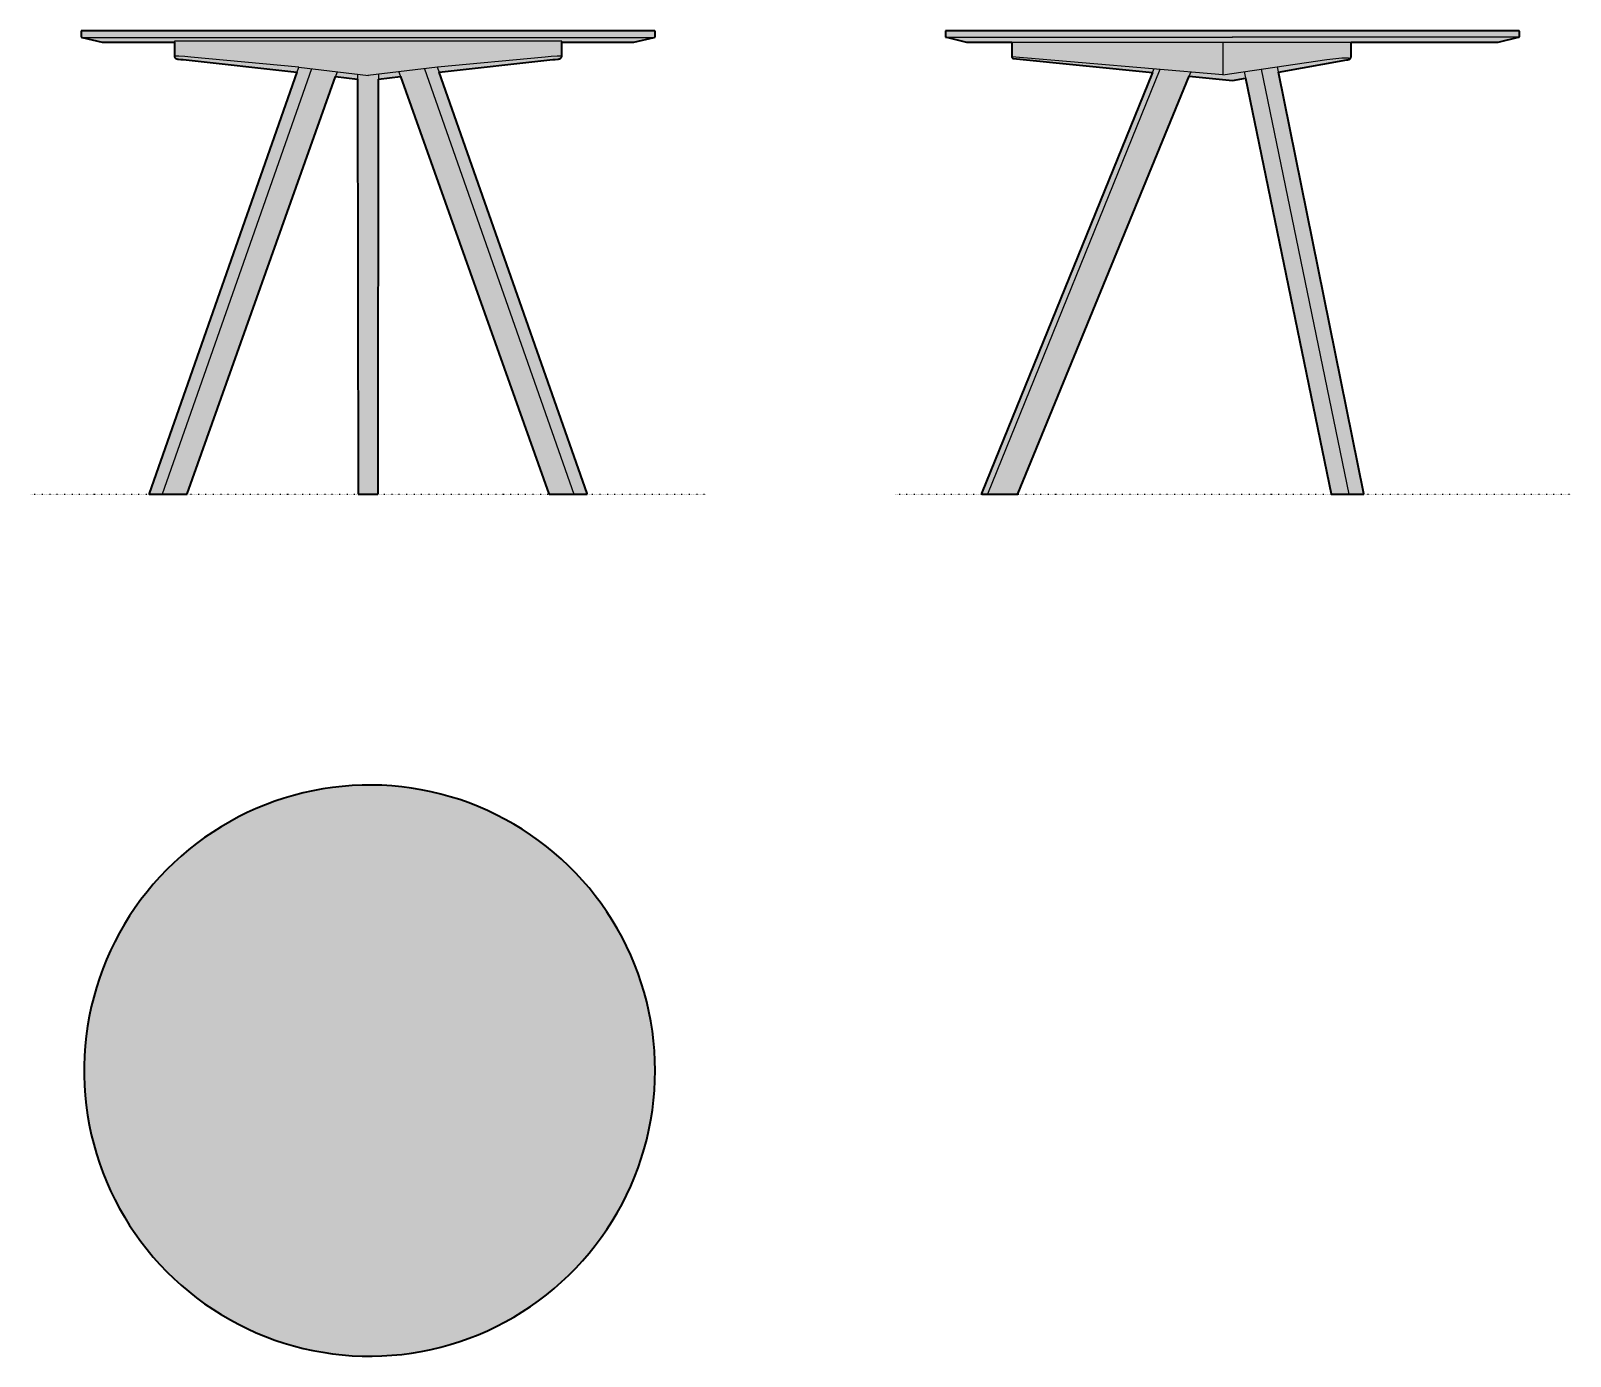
# Model space of a CAD drawing. Header units: millimetres. Extents: x 0 to 2426, y -1359 to 730.
import ezdxf

# ---------------------------------------------------------------- set-up
doc = ezdxf.new("R2010")
doc.units = ezdxf.units.MM
doc.linetypes.add('Dots', pattern=[1, 0, -1])
doc.layers.add('Blocks', color=7, linetype='Continuous')
doc.layers.add('Blocks$Fill', color=7, linetype='Continuous', true_color=0xffffff)
for name, color, linetype, lineweight, true_color in [('Blocks$Inner', 7, 'Continuous', 25, 0x007f00), ('Blocks$Outline', 7, 'Continuous', 35, 0xff3f3f), ('Groud', 7, 'Dots', 25, 0x243775)]:
    doc.layers.add(name, color=color, linetype=linetype, lineweight=lineweight, true_color=true_color)

# ---------------------------------------------------------------- blocks, each defined once
blk = doc.blocks.new('CPH 20 Dining Table Ø90 Top')
at = {"layer": 'Blocks$Fill'}
blk.add_hatch(color=256, dxfattribs=at).paths.add_polyline_path([(453.8, 442.2), (438.2, 442), (422.6, 441.4), (407, 440.1), (391.5, 438.4), (376.1, 436.1), (360.7, 433.3), (345.5, 429.9), (330.3, 426), (315.3, 421.6), (300.5, 416.7), (285.9, 411.2), (271.4, 405.3), (257.2, 398.8), (243.2, 391.9), (229.5, 384.5), (216, 376.6), (202.8, 368.2), (189.9, 359.4), (177.3, 350.2), (165, 340.5), (153.1, 330.4), (141.5, 319.9), (130.4, 309), (119.6, 297.7), (109.1, 286.1), (99.2, 274.1), (89.6, 261.7), (80.4, 249.1), (71.8, 236.1), (63.5, 222.8), (55.7, 209.3), (48.4, 195.4), (41.6, 181.4), (35.3, 167.1), (29.5, 152.6), (24.2, 137.9), (19.4, 123.1), (15.1, 108), (11.3, 92.9), (8.1, 77.6), (5.4, 62.2), (3.2, 46.7), (1.6, 31.2), (0.5, 15.6), (0, 0), (0, -15.6), (0.5, -31.2), (1.6, -46.8), (3.2, -62.3), (5.4, -77.8), (8.1, -93.2), (11.3, -108.5), (15.1, -123.6), (19.4, -138.7), (24.2, -153.5), (29.5, -168.2), (35.3, -182.7), (41.6, -197), (48.4, -211.1), (55.7, -224.9), (63.5, -238.4), (71.8, -251.7), (80.4, -264.7), (89.6, -277.3), (99.2, -289.7), (109.1, -301.7), (119.6, -313.3), (130.4, -324.6), (141.5, -335.5), (153.1, -346), (165, -356.1), (177.3, -365.8), (189.9, -375.1), (202.8, -383.9), (216, -392.2), (229.5, -400.1), (243.2, -407.5), (257.2, -414.4), (271.4, -420.9), (285.9, -426.8), (300.5, -432.3), (315.3, -437.2), (330.3, -441.6), (345.5, -445.5), (360.7, -448.9), (376.1, -451.7), (391.5, -454), (407, -455.8), (422.6, -457), (438.2, -457.7), (453.8, -457.8), (469.5, -457.4), (485, -456.4), (500.6, -454.9), (516.1, -452.9), (531.5, -450.4), (546.8, -447.3), (562, -443.6), (577.1, -439.5), (592, -434.8), (606.7, -429.6), (621.2, -423.9), (635.6, -417.7), (649.7, -411), (663.6, -403.9), (677.2, -396.2), (690.5, -388.1), (703.6, -379.5), (716.3, -370.5), (728.8, -361), (740.8, -351.1), (752.6, -340.8), (764, -330.1), (775, -319), (785.6, -307.6), (795.8, -295.7), (805.5, -283.6), (814.9, -271), (823.8, -258.2), (832.3, -245.1), (840.3, -231.7), (847.8, -218), (854.9, -204.1), (861.5, -189.9), (867.5, -175.5), (873.1, -160.9), (878.1, -146.1), (882.7, -131.2), (886.7, -116.1), (890.2, -100.9), (893.2, -85.5), (895.6, -70.1), (897.5, -54.6), (898.8, -39), (899.7, -23.4), (899.9, -7.8), (899.7, 7.8), (898.8, 23.4), (897.5, 39), (895.6, 54.5), (893.2, 69.9), (890.2, 85.2), (886.7, 100.5), (882.7, 115.6), (878.1, 130.5), (873.1, 145.3), (867.5, 159.9), (861.5, 174.3), (854.9, 188.4), (847.8, 202.4), (840.3, 216.1), (832.3, 229.5), (823.8, 242.6), (814.9, 255.4), (805.5, 267.9), (795.8, 280.1), (785.6, 291.9), (775, 303.4), (764, 314.5), (752.6, 325.2), (740.8, 335.5), (728.8, 345.4), (716.3, 354.9), (703.6, 363.9), (690.5, 372.5), (677.2, 380.6), (663.6, 388.2), (649.7, 395.4), (635.6, 402.1), (621.2, 408.3), (606.7, 414), (592, 419.2), (577.1, 423.9), (562, 428), (546.8, 431.6), (531.5, 434.7), (516.1, 437.3), (500.6, 439.3), (485, 440.8), (469.5, 441.8)], flags=0)
at = {"layer": 'Blocks$Inner'}
blk.add_lwpolyline([(899.7, -23.4), (899.9, -7.8), (899.7, 7.8), (898.8, 23.4), (897.5, 39), (895.6, 54.5), (893.2, 69.9), (890.2, 85.2), (886.7, 100.5), (882.7, 115.6), (878.1, 130.5), (873.1, 145.3), (867.5, 159.9), (861.5, 174.3), (854.9, 188.4), (847.8, 202.4), (840.3, 216.1), (832.3, 229.5), (823.8, 242.6), (814.9, 255.4), (805.5, 267.9), (795.8, 280.1), (785.6, 291.9), (775, 303.4), (764, 314.5), (752.6, 325.2), (740.8, 335.5), (728.8, 345.4), (716.3, 354.9), (703.6, 363.9), (690.5, 372.5), (677.2, 380.6), (663.6, 388.2), (649.7, 395.4), (635.6, 402.1), (621.2, 408.3), (606.7, 414), (592, 419.2), (577.1, 423.9), (562, 428), (546.8, 431.6), (531.5, 434.7), (516.1, 437.3), (500.6, 439.3), (485, 440.8), (469.5, 441.8), (453.8, 442.2), (438.2, 442), (422.6, 441.4), (407, 440.1), (391.5, 438.4), (376.1, 436.1), (360.7, 433.3), (345.5, 429.9), (330.3, 426), (315.3, 421.6), (300.5, 416.7), (285.9, 411.2), (271.4, 405.3), (257.2, 398.8), (243.2, 391.9), (229.5, 384.5), (216, 376.6), (202.8, 368.2), (189.9, 359.4), (177.3, 350.2), (165, 340.5), (153.1, 330.4), (141.5, 319.9), (130.4, 309), (119.6, 297.7), (109.1, 286.1), (99.2, 274.1), (89.6, 261.7), (80.4, 249.1), (71.8, 236.1), (63.5, 222.8), (55.7, 209.3), (48.4, 195.4), (41.6, 181.4), (35.3, 167.1), (29.5, 152.6), (24.2, 137.9), (19.4, 123.1), (15.1, 108), (11.3, 92.9), (8.1, 77.6), (5.4, 62.2), (3.2, 46.7), (1.6, 31.2), (0.5, 15.6), (0, 0), (0, -15.6), (0.5, -31.2), (1.6, -46.8), (3.2, -62.3), (5.4, -77.8), (8.1, -93.2), (11.3, -108.5), (15.1, -123.6), (19.4, -138.7), (24.2, -153.5), (29.5, -168.2), (35.3, -182.7), (41.6, -197), (48.4, -211.1), (55.7, -224.9), (63.5, -238.4), (71.8, -251.7), (80.4, -264.7), (89.6, -277.3), (99.2, -289.7), (109.1, -301.7), (119.6, -313.3), (130.4, -324.6), (141.5, -335.5), (153.1, -346), (165, -356.1), (177.3, -365.8), (189.9, -375.1), (202.8, -383.9), (216, -392.2), (229.5, -400.1), (243.2, -407.5), (257.2, -414.4), (271.4, -420.9), (285.9, -426.8), (300.5, -432.3), (315.3, -437.2), (330.3, -441.6), (345.5, -445.5), (360.7, -448.9), (376.1, -451.7), (391.5, -454), (407, -455.8), (422.6, -457), (438.2, -457.7), (453.8, -457.8), (469.5, -457.4), (485, -456.4), (500.6, -454.9), (516.1, -452.9), (531.5, -450.4), (546.8, -447.3), (562, -443.6), (577.1, -439.5), (592, -434.8), (606.7, -429.6), (621.2, -423.9), (635.6, -417.7), (649.7, -411), (663.6, -403.9), (677.2, -396.2), (690.5, -388.1), (703.6, -379.5), (716.3, -370.5), (728.8, -361), (740.8, -351.1), (752.6, -340.8), (764, -330.1), (775, -319), (785.6, -307.6), (795.8, -295.7), (805.5, -283.6), (814.9, -271), (823.8, -258.2), (832.3, -245.1), (840.3, -231.7), (847.8, -218), (854.9, -204.1), (861.5, -189.9), (867.5, -175.5), (873.1, -160.9), (878.1, -146.1), (882.7, -131.2), (886.7, -116.1), (890.2, -100.9), (893.2, -85.5), (895.6, -70.1), (897.5, -54.6), (898.8, -39)], close=True, dxfattribs=at)
at = {"layer": 'Blocks$Outline'}
for points in [[(391.5, 438.4), (376.1, 436.1)], [(407, 440.1), (391.5, 438.4)], [(422.6, 441.4), (407, 440.1)], [(438.2, 442), (422.6, 441.4)], [(453.8, 442.2), (438.2, 442)], [(469.5, 441.8), (453.8, 442.2)], [(485, 440.8), (469.5, 441.8)], [(500.6, 439.3), (485, 440.8)], [(516.1, 437.3), (500.6, 439.3)], [(531.5, 434.7), (516.1, 437.3)], [(300.5, 416.7), (285.9, 411.2)], [(315.3, 421.6), (300.5, 416.7)], [(330.3, 426), (315.3, 421.6)], [(345.5, 429.9), (330.3, 426)], [(360.7, 433.3), (345.5, 429.9)], [(376.1, 436.1), (360.7, 433.3)], [(546.8, 431.6), (531.5, 434.7)], [(562, 428), (546.8, 431.6)], [(577.1, 423.9), (562, 428)], [(592, 419.2), (577.1, 423.9)], [(606.7, 414), (592, 419.2)], [(621.2, 408.3), (606.7, 414)], [(243.2, 391.9), (229.5, 384.5)], [(257.2, 398.8), (243.2, 391.9)], [(271.4, 405.3), (257.2, 398.8)], [(285.9, 411.2), (271.4, 405.3)], [(635.6, 402.1), (621.2, 408.3)], [(649.7, 395.4), (635.6, 402.1)], [(663.6, 388.2), (649.7, 395.4)], [(677.2, 380.6), (663.6, 388.2)], [(202.8, 368.2), (189.9, 359.4)], [(216, 376.6), (202.8, 368.2)], [(229.5, 384.5), (216, 376.6)], [(690.5, 372.5), (677.2, 380.6)], [(703.6, 363.9), (690.5, 372.5)], [(165, 340.5), (153.1, 330.4)], [(177.3, 350.2), (165, 340.5)], [(189.9, 359.4), (177.3, 350.2)], [(716.3, 354.9), (703.6, 363.9)], [(728.8, 345.4), (716.3, 354.9)], [(740.8, 335.5), (728.8, 345.4)], [(141.5, 319.9), (130.4, 309)], [(153.1, 330.4), (141.5, 319.9)], [(752.6, 325.2), (740.8, 335.5)], [(764, 314.5), (752.6, 325.2)], [(119.6, 297.7), (109.1, 286.1)], [(130.4, 309), (119.6, 297.7)], [(775, 303.4), (764, 314.5)], [(785.6, 291.9), (775, 303.4)], [(795.8, 280.1), (785.6, 291.9)], [(99.2, 274.1), (89.6, 261.7)], [(109.1, 286.1), (99.2, 274.1)], [(805.5, 267.9), (795.8, 280.1)], [(814.9, 255.4), (805.5, 267.9)], [(80.4, 249.1), (71.8, 236.1)], [(89.6, 261.7), (80.4, 249.1)], [(823.8, 242.6), (814.9, 255.4)], [(63.5, 222.8), (55.7, 209.3)], [(71.8, 236.1), (63.5, 222.8)], [(832.3, 229.5), (823.8, 242.6)], [(840.3, 216.1), (832.3, 229.5)], [(48.4, 195.4), (41.6, 181.4)], [(55.7, 209.3), (48.4, 195.4)], [(847.8, 202.4), (840.3, 216.1)], [(854.9, 188.4), (847.8, 202.4)], [(41.6, 181.4), (35.3, 167.1)], [(861.5, 174.3), (854.9, 188.4)], [(867.5, 159.9), (861.5, 174.3)], [(29.5, 152.6), (24.2, 137.9)], [(35.3, 167.1), (29.5, 152.6)], [(873.1, 145.3), (867.5, 159.9)], [(19.4, 123.1), (15.1, 108)], [(24.2, 137.9), (19.4, 123.1)], [(878.1, 130.5), (873.1, 145.3)], [(882.7, 115.6), (878.1, 130.5)], [(15.1, 108), (11.3, 92.9)], [(886.7, 100.5), (882.7, 115.6)], [(890.2, 85.2), (886.7, 100.5)], [(8.1, 77.6), (5.4, 62.2)], [(11.3, 92.9), (8.1, 77.6)], [(893.2, 69.9), (890.2, 85.2)], [(5.4, 62.2), (3.2, 46.7)], [(895.6, 54.5), (893.2, 69.9)], [(897.5, 39), (895.6, 54.5)], [(1.6, 31.2), (0.5, 15.6)], [(3.2, 46.7), (1.6, 31.2)], [(898.8, 23.4), (897.5, 39)], [(0.5, 15.6), (0, 0)], [(0, 0), (0, -15.6)], [(899.7, 7.8), (898.8, 23.4)], [(899.9, -7.8), (899.7, 7.8)], [(0, -15.6), (0.5, -31.2)], [(898.8, -39), (899.7, -23.4)], [(899.7, -23.4), (899.9, -7.8)], [(0.5, -31.2), (1.6, -46.8)], [(1.6, -46.8), (3.2, -62.3)], [(897.5, -54.6), (898.8, -39)], [(3.2, -62.3), (5.4, -77.8)], [(893.2, -85.5), (895.6, -70.1)], [(895.6, -70.1), (897.5, -54.6)], [(5.4, -77.8), (8.1, -93.2)], [(8.1, -93.2), (11.3, -108.5)], [(890.2, -100.9), (893.2, -85.5)], [(11.3, -108.5), (15.1, -123.6)], [(882.7, -131.2), (886.7, -116.1)], [(886.7, -116.1), (890.2, -100.9)], [(15.1, -123.6), (19.4, -138.7)], [(19.4, -138.7), (24.2, -153.5)], [(878.1, -146.1), (882.7, -131.2)], [(24.2, -153.5), (29.5, -168.2)], [(29.5, -168.2), (35.3, -182.7)], [(867.5, -175.5), (873.1, -160.9)], [(873.1, -160.9), (878.1, -146.1)], [(35.3, -182.7), (41.6, -197)], [(854.9, -204.1), (861.5, -189.9)], [(861.5, -189.9), (867.5, -175.5)], [(41.6, -197), (48.4, -211.1)], [(48.4, -211.1), (55.7, -224.9)], [(840.3, -231.7), (847.8, -218)], [(847.8, -218), (854.9, -204.1)], [(55.7, -224.9), (63.5, -238.4)], [(63.5, -238.4), (71.8, -251.7)], [(832.3, -245.1), (840.3, -231.7)], [(71.8, -251.7), (80.4, -264.7)], [(80.4, -264.7), (89.6, -277.3)], [(814.9, -271), (823.8, -258.2)], [(823.8, -258.2), (832.3, -245.1)], [(89.6, -277.3), (99.2, -289.7)], [(99.2, -289.7), (109.1, -301.7)], [(795.8, -295.7), (805.5, -283.6)], [(805.5, -283.6), (814.9, -271)], [(109.1, -301.7), (119.6, -313.3)], [(119.6, -313.3), (130.4, -324.6)], [(775, -319), (785.6, -307.6)], [(785.6, -307.6), (795.8, -295.7)], [(130.4, -324.6), (141.5, -335.5)], [(141.5, -335.5), (153.1, -346)], [(752.6, -340.8), (764, -330.1)], [(764, -330.1), (775, -319)], [(153.1, -346), (165, -356.1)], [(165, -356.1), (177.3, -365.8)], [(716.3, -370.5), (728.8, -361)], [(728.8, -361), (740.8, -351.1)], [(740.8, -351.1), (752.6, -340.8)], [(177.3, -365.8), (189.9, -375.1)], [(189.9, -375.1), (202.8, -383.9)], [(202.8, -383.9), (216, -392.2)], [(677.2, -396.2), (690.5, -388.1)], [(690.5, -388.1), (703.6, -379.5)], [(703.6, -379.5), (716.3, -370.5)], [(216, -392.2), (229.5, -400.1)], [(229.5, -400.1), (243.2, -407.5)], [(243.2, -407.5), (257.2, -414.4)], [(635.6, -417.7), (649.7, -411)], [(649.7, -411), (663.6, -403.9)], [(663.6, -403.9), (677.2, -396.2)], [(257.2, -414.4), (271.4, -420.9)], [(271.4, -420.9), (285.9, -426.8)], [(285.9, -426.8), (300.5, -432.3)], [(300.5, -432.3), (315.3, -437.2)], [(577.1, -439.5), (592, -434.8)], [(592, -434.8), (606.7, -429.6)], [(606.7, -429.6), (621.2, -423.9)], [(621.2, -423.9), (635.6, -417.7)], [(315.3, -437.2), (330.3, -441.6)], [(330.3, -441.6), (345.5, -445.5)], [(345.5, -445.5), (360.7, -448.9)], [(360.7, -448.9), (376.1, -451.7)], [(376.1, -451.7), (391.5, -454)], [(391.5, -454), (407, -455.8)], [(407, -455.8), (422.6, -457)], [(422.6, -457), (438.2, -457.7)], [(438.2, -457.7), (453.8, -457.8)], [(453.8, -457.8), (469.5, -457.4)], [(469.5, -457.4), (485, -456.4)], [(485, -456.4), (500.6, -454.9)], [(500.6, -454.9), (516.1, -452.9)], [(516.1, -452.9), (531.5, -450.4)], [(531.5, -450.4), (546.8, -447.3)], [(546.8, -447.3), (562, -443.6)], [(562, -443.6), (577.1, -439.5)]]:
    blk.add_lwpolyline(points, dxfattribs=at)
blk = doc.blocks.new('CPH 20 Dining Table Ø90 Side')
at = {"layer": 'Blocks$Fill'}
blk.add_hatch(color=256, dxfattribs=at).paths.add_polyline_path([(983.2, 730.1), (532, 730.1), (79.9, 730.1), (79.8, 730.1), (79.8, 730.1), (79.8, 730.1), (79.8, 730.1), (79.7, 730.1), (79.7, 730.1), (79.7, 730.1), (79.7, 730.1), (79.6, 730), (79.6, 730), (79.6, 730), (79.6, 730), (79.5, 730), (79.5, 730), (79.5, 730), (79.5, 730), (79.5, 729.9), (79.4, 729.9), (79.4, 729.9), (79.4, 729.9), (79.4, 729.9), (79.4, 729.9), (79.4, 729.8), (79.3, 729.8), (79.3, 729.8), (79.3, 729.8), (79.3, 729.8), (79.3, 729.7), (79.3, 729.7), (79.3, 729.7), (79.2, 729.7), (79.2, 729.7), (79.2, 729.6), (79.2, 729.6), (79.2, 729.6), (79.2, 729.6), (79.2, 729.5), (79.2, 729.5), (79.2, 729.5), (79.2, 729.5), (79.2, 729.4), (79.2, 720.9), (79.2, 720.9), (79.2, 720.8), (79.2, 720.8), (79.2, 720.8), (79.2, 720.7), (79.2, 720.7), (79.2, 720.7), (79.2, 720.7), (79.2, 720.6), (79.2, 720.6), (79.2, 720.6), (79.2, 720.6), (79.2, 720.5), (79.2, 720.5), (79.2, 720.5), (79.3, 720.5), (79.3, 720.4), (79.3, 720.4), (79.3, 720.4), (79.3, 720.4), (79.3, 720.3), (79.3, 720.3), (79.4, 720.3), (79.4, 720.3), (79.4, 720.3), (79.4, 720.2), (79.4, 720.2), (79.5, 720.2), (79.5, 720.2), (79.6, 720.1), (79.7, 720.1), (79.8, 720), (79.9, 720), (80, 720), (80.2, 719.9), (80.3, 719.9), (80.4, 719.9), (80.5, 719.8), (80.6, 719.8), (80.8, 719.8), (112.6, 712.1), (183.9, 712.1), (183.9, 689.1), (183.9, 689), (184, 688.9), (184, 688.8), (184, 688.7), (184.1, 688.6), (184.1, 688.5), (184.1, 688.4), (184.2, 688.3), (184.2, 688.2), (184.3, 688.1), (184.3, 688), (184.4, 687.9), (184.4, 687.8), (184.5, 687.7), (184.6, 687.6), (184.6, 687.5), (184.7, 687.4), (184.8, 687.3), (184.9, 687.3), (185, 687.2), (185, 687.1), (185.1, 687), (185.2, 687), (185.3, 686.9), (185.4, 686.8), (185.5, 686.8), (185.6, 686.7), (185.7, 686.7), (185.8, 686.6), (185.9, 686.6), (186, 686.5), (186.1, 686.5), (405.7, 664.3), (136.4, 0.7), (136.4, 0.7), (136.4, 0.7), (136.4, 0.6), (136.4, 0.6), (136.4, 0.6), (136.4, 0.6), (136.4, 0.6), (136.4, 0.6), (136.4, 0.5), (136.4, 0.5), (136.4, 0.5), (136.4, 0.5), (136.4, 0.5), (136.4, 0.5), (136.4, 0.4), (136.4, 0.4), (136.4, 0.4), (136.4, 0.4), (136.4, 0.4), (136.4, 0.4), (136.4, 0.3), (136.4, 0.3), (136.4, 0.3), (136.4, 0.3), (136.4, 0.3), (136.4, 0.3), (136.4, 0.2), (136.5, 0.2), (136.5, 0.2), (136.5, 0.2), (136.5, 0.2), (136.5, 0.2), (136.5, 0.2), (136.5, 0.1), (136.5, 0.1), (136.5, 0.1), (136.6, 0.1), (136.6, 0.1), (136.6, 0.1), (136.6, 0.1), (136.6, 0.1), (136.6, 0.1), (136.6, 0.1), (136.7, 0), (136.7, 0), (136.7, 0), (136.7, 0), (136.7, 0), (136.7, 0), (136.8, 0), (136.8, 0), (136.8, 0), (136.8, 0), (136.8, 0), (136.8, 0), (136.9, 0), (136.9, 0), (193.1, 0), (193.1, 0), (193.1, 0), (193.2, 0), (193.2, 0), (193.2, 0), (193.2, 0), (193.2, 0), (193.2, 0), (193.3, 0), (193.3, 0), (193.3, 0), (193.3, 0), (193.3, 0.1), (193.3, 0.1), (193.4, 0.1), (193.4, 0.1), (193.4, 0.1), (193.4, 0.1), (193.4, 0.1), (193.4, 0.1), (193.4, 0.1), (193.5, 0.1), (193.5, 0.2), (193.5, 0.2), (193.5, 0.2), (193.5, 0.2), (193.5, 0.2), (193.5, 0.2), (193.5, 0.2), (193.5, 0.2), (193.6, 0.3), (193.6, 0.3), (193.6, 0.3), (193.6, 0.3), (463.6, 658.5), (531.7, 651.7), (552.2, 655.4), (687.3, 0.4), (687.3, 0.4), (687.3, 0.4), (687.3, 0.3), (687.4, 0.3), (687.4, 0.3), (687.4, 0.3), (687.4, 0.3), (687.4, 0.3), (687.4, 0.3), (687.4, 0.2), (687.4, 0.2), (687.4, 0.2), (687.4, 0.2), (687.4, 0.2), (687.4, 0.2), (687.5, 0.2), (687.5, 0.1), (687.5, 0.1), (687.5, 0.1), (687.5, 0.1), (687.5, 0.1), (687.5, 0.1), (687.5, 0.1), (687.6, 0.1), (687.6, 0.1), (687.6, 0.1), (687.6, 0), (687.6, 0), (687.6, 0), (687.7, 0), (687.7, 0), (687.7, 0), (687.7, 0), (687.7, 0), (687.7, 0), (687.8, 0), (687.8, 0), (687.8, 0), (687.8, 0), (687.8, 0), (738.4, 0), (738.4, 0), (738.4, 0), (738.4, 0), (738.4, 0), (738.5, 0), (738.5, 0), (738.5, 0), (738.5, 0), (738.5, 0), (738.5, 0), (738.6, 0), (738.6, 0), (738.6, 0.1), (738.6, 0.1), (738.6, 0.1), (738.6, 0.1), (738.7, 0.1), (738.7, 0.1), (738.7, 0.1), (738.7, 0.1), (738.7, 0.1), (738.7, 0.1), (738.7, 0.2), (738.7, 0.2), (738.8, 0.2), (738.8, 0.2), (738.8, 0.2), (738.8, 0.2), (738.8, 0.2), (738.8, 0.2), (738.8, 0.3), (738.8, 0.3), (738.8, 0.3), (738.8, 0.3), (738.8, 0.3), (738.9, 0.3), (738.9, 0.4), (738.9, 0.4), (738.9, 0.4), (738.9, 0.4), (738.9, 0.4), (738.9, 0.4), (738.9, 0.5), (738.9, 0.5), (738.9, 0.5), (738.9, 0.5), (738.9, 0.5), (738.9, 0.5), (738.9, 0.6), (738.9, 0.6), (738.9, 0.6), (604.4, 664.9), (712.1, 684.3), (712.7, 684.4), (713.3, 684.5), (713.8, 684.6), (714.4, 684.8), (715, 685), (715.5, 685.1), (716, 685.4), (716.6, 685.6), (717.1, 685.8), (717.2, 685.9), (717.3, 686), (717.4, 686.1), (717.5, 686.2), (717.6, 686.3), (717.7, 686.4), (717.8, 686.5), (717.9, 686.7), (717.9, 686.8), (718, 686.9), (718.1, 687), (718.2, 687.1), (718.2, 687.3), (718.3, 687.4), (718.3, 687.5), (718.4, 687.7), (718.4, 687.8), (718.5, 687.9), (718.5, 688.1), (718.5, 688.2), (718.6, 688.3), (718.6, 688.5), (718.6, 688.6), (718.6, 688.8), (718.6, 688.9), (718.6, 712.1), (950.5, 712.1), (982.3, 719.8), (982.4, 719.8), (982.5, 719.8), (982.6, 719.9), (982.8, 719.9), (982.9, 719.9), (983, 720), (983.1, 720), (983.2, 720), (983.3, 720.1), (983.5, 720.1), (983.6, 720.2), (983.6, 720.2), (983.6, 720.2), (983.6, 720.2), (983.6, 720.3), (983.7, 720.3), (983.7, 720.3), (983.7, 720.3), (983.7, 720.3), (983.7, 720.4), (983.7, 720.4), (983.8, 720.4), (983.8, 720.4), (983.8, 720.5), (983.8, 720.5), (983.8, 720.5), (983.8, 720.5), (983.8, 720.6), (983.8, 720.6), (983.8, 720.6), (983.9, 720.6), (983.9, 720.7), (983.9, 720.7), (983.9, 720.7), (983.9, 720.7), (983.9, 720.8), (983.9, 720.8), (983.9, 720.8), (983.9, 720.9), (983.9, 720.9), (983.9, 729.4), (983.9, 729.5), (983.9, 729.5), (983.9, 729.5), (983.9, 729.5), (983.8, 729.6), (983.8, 729.6), (983.8, 729.6), (983.8, 729.6), (983.8, 729.7), (983.8, 729.7), (983.8, 729.7), (983.8, 729.7), (983.8, 729.7), (983.8, 729.8), (983.7, 729.8), (983.7, 729.8), (983.7, 729.8), (983.7, 729.8), (983.7, 729.9), (983.7, 729.9), (983.6, 729.9), (983.6, 729.9), (983.6, 729.9), (983.6, 729.9), (983.6, 730), (983.5, 730), (983.5, 730), (983.5, 730), (983.5, 730), (983.4, 730), (983.4, 730), (983.4, 730), (983.4, 730.1), (983.4, 730.1), (983.3, 730.1), (983.3, 730.1), (983.3, 730.1), (983.3, 730.1), (983.2, 730.1), (983.2, 730.1)], flags=0)
at = {"layer": 'Blocks$Inner'}
for p, q in [((80.8, 719.8), (532, 719.8)), ((982.3, 719.8), (531, 719.8)), ((417.4, 669.2), (145.8, 0)), ((576.8, 669.6), (715, 0))]:
    blk.add_line(p, q, dxfattribs=at)
for points in [[(532, 730.1), (79.9, 730.1), (79.8, 730.1), (79.8, 730.1), (79.8, 730.1), (79.8, 730.1), (79.7, 730.1), (79.7, 730.1), (79.7, 730.1), (79.7, 730.1), (79.6, 730), (79.6, 730), (79.6, 730), (79.6, 730), (79.5, 730), (79.5, 730), (79.5, 730), (79.5, 730), (79.5, 729.9), (79.4, 729.9), (79.4, 729.9), (79.4, 729.9), (79.4, 729.9), (79.4, 729.9), (79.4, 729.8), (79.3, 729.8), (79.3, 729.8), (79.3, 729.8), (79.3, 729.8), (79.3, 729.7), (79.3, 729.7), (79.3, 729.7), (79.2, 729.7), (79.2, 729.7), (79.2, 729.6), (79.2, 729.6), (79.2, 729.6), (79.2, 729.6), (79.2, 729.5), (79.2, 729.5), (79.2, 729.5), (79.2, 729.5), (79.2, 729.4), (79.2, 720.9), (79.2, 720.9), (79.2, 720.8), (79.2, 720.8), (79.2, 720.8), (79.2, 720.7), (79.2, 720.7), (79.2, 720.7), (79.2, 720.7), (79.2, 720.6), (79.2, 720.6), (79.2, 720.6), (79.2, 720.6), (79.2, 720.5), (79.2, 720.5), (79.2, 720.5), (79.3, 720.5), (79.3, 720.4), (79.3, 720.4), (79.3, 720.4), (79.3, 720.4), (79.3, 720.3), (79.3, 720.3), (79.4, 720.3), (79.4, 720.3), (79.4, 720.3), (79.4, 720.2), (79.4, 720.2), (79.5, 720.2), (79.5, 720.2), (79.6, 720.1), (79.7, 720.1), (79.8, 720), (79.9, 720), (80, 720), (80.2, 719.9), (80.3, 719.9), (80.4, 719.9), (80.5, 719.8), (80.6, 719.8), (80.8, 719.8), (112.6, 712.1), (950.5, 712.1), (982.3, 719.8), (982.4, 719.8), (982.5, 719.8), (982.6, 719.9), (982.8, 719.9), (982.9, 719.9), (983, 720), (983.1, 720), (983.2, 720), (983.3, 720.1), (983.5, 720.1), (983.6, 720.2), (983.6, 720.2), (983.6, 720.2), (983.6, 720.2), (983.6, 720.3), (983.7, 720.3), (983.7, 720.3), (983.7, 720.3), (983.7, 720.3), (983.7, 720.4), (983.7, 720.4), (983.8, 720.4), (983.8, 720.4), (983.8, 720.5), (983.8, 720.5), (983.8, 720.5), (983.8, 720.5), (983.8, 720.6), (983.8, 720.6), (983.8, 720.6), (983.9, 720.6), (983.9, 720.7), (983.9, 720.7), (983.9, 720.7), (983.9, 720.7), (983.9, 720.8), (983.9, 720.8), (983.9, 720.8), (983.9, 720.9), (983.9, 720.9), (983.9, 729.4), (983.9, 729.5), (983.9, 729.5), (983.9, 729.5), (983.9, 729.5), (983.8, 729.6), (983.8, 729.6), (983.8, 729.6), (983.8, 729.6), (983.8, 729.7), (983.8, 729.7), (983.8, 729.7), (983.8, 729.7), (983.8, 729.7), (983.8, 729.8), (983.7, 729.8), (983.7, 729.8), (983.7, 729.8), (983.7, 729.8), (983.7, 729.9), (983.7, 729.9), (983.6, 729.9), (983.6, 729.9), (983.6, 729.9), (983.6, 729.9), (983.6, 730), (983.5, 730), (983.5, 730), (983.5, 730), (983.5, 730), (983.4, 730), (983.4, 730), (983.4, 730), (983.4, 730.1), (983.4, 730.1), (983.3, 730.1), (983.3, 730.1), (983.3, 730.1), (983.3, 730.1), (983.2, 730.1), (983.2, 730.1), (983.2, 730.1), (531, 730.1)], [(516.6, 712.6), (516.6, 660.7), (183.9, 689.1), (183.9, 712.1)], [(516.6, 660.7), (680.5, 685), (703.8, 687.6), (708.8, 687.6), (712.8, 687.6), (713.1, 687.5), (713.3, 687.5), (713.6, 687.5), (713.8, 687.4), (714.1, 687.4), (714.3, 687.3), (714.6, 687.2), (714.8, 687.1), (715.1, 687.1), (715.3, 687), (715.5, 686.8), (715.8, 686.7), (716, 686.6), (716.2, 686.5), (716.4, 686.3), (717.1, 685.8), (717.2, 685.9), (717.3, 686), (717.4, 686.1), (717.5, 686.2), (717.6, 686.3), (717.7, 686.4), (717.8, 686.5), (717.9, 686.7), (717.9, 686.8), (718, 686.9), (718.1, 687), (718.2, 687.1), (718.2, 687.3), (718.3, 687.4), (718.3, 687.5), (718.4, 687.7), (718.4, 687.8), (718.5, 687.9), (718.5, 688.1), (718.5, 688.2), (718.6, 688.3), (718.6, 688.5), (718.6, 688.6), (718.6, 688.8), (718.6, 688.9), (718.6, 712.1)], [(183.9, 689.1), (183.9, 689), (184, 688.9), (184, 688.8), (184, 688.7), (184.1, 688.6), (184.1, 688.5), (184.1, 688.4), (184.2, 688.3), (184.2, 688.2), (184.3, 688.1), (184.3, 688), (184.4, 687.9), (184.4, 687.8), (184.5, 687.7), (184.6, 687.6), (184.6, 687.5), (184.7, 687.4), (184.8, 687.3), (184.9, 687.3), (185, 687.2), (185, 687.1), (185.1, 687), (185.2, 687), (185.3, 686.9), (185.4, 686.8), (185.5, 686.8), (185.6, 686.7), (185.7, 686.7), (185.8, 686.6), (185.9, 686.6), (186, 686.5), (186.1, 686.5), (405.7, 664.3)], [(604.4, 664.9), (712.1, 684.3), (712.7, 684.4), (713.3, 684.5), (713.8, 684.6), (714.4, 684.8), (715, 685), (715.5, 685.1), (716, 685.4), (716.6, 685.6), (717.1, 685.8)], [(408, 670), (136.4, 0.7), (136.4, 0.7), (136.4, 0.7), (136.4, 0.6), (136.4, 0.6), (136.4, 0.6), (136.4, 0.6), (136.4, 0.6), (136.4, 0.6), (136.4, 0.5), (136.4, 0.5), (136.4, 0.5), (136.4, 0.5), (136.4, 0.5), (136.4, 0.5), (136.4, 0.4), (136.4, 0.4), (136.4, 0.4), (136.4, 0.4), (136.4, 0.4), (136.4, 0.4), (136.4, 0.3), (136.4, 0.3), (136.4, 0.3), (136.4, 0.3), (136.4, 0.3), (136.4, 0.3), (136.4, 0.2), (136.5, 0.2), (136.5, 0.2), (136.5, 0.2), (136.5, 0.2), (136.5, 0.2), (136.5, 0.2), (136.5, 0.1), (136.5, 0.1), (136.5, 0.1), (136.6, 0.1), (136.6, 0.1), (136.6, 0.1), (136.6, 0.1), (136.6, 0.1), (136.6, 0.1), (136.6, 0.1), (136.7, 0), (136.7, 0), (136.7, 0), (136.7, 0), (136.7, 0), (136.7, 0), (136.8, 0), (136.8, 0), (136.8, 0), (136.8, 0), (136.8, 0), (136.8, 0), (136.9, 0), (136.9, 0), (193.1, 0), (193.1, 0), (193.1, 0), (193.2, 0), (193.2, 0), (193.2, 0), (193.2, 0), (193.2, 0), (193.2, 0), (193.3, 0), (193.3, 0), (193.3, 0), (193.3, 0), (193.3, 0.1), (193.3, 0.1), (193.4, 0.1), (193.4, 0.1), (193.4, 0.1), (193.4, 0.1), (193.4, 0.1), (193.4, 0.1), (193.4, 0.1), (193.5, 0.1), (193.5, 0.2), (193.5, 0.2), (193.5, 0.2), (193.5, 0.2), (193.5, 0.2), (193.5, 0.2), (193.5, 0.2), (193.5, 0.2), (193.6, 0.3), (193.6, 0.3), (193.6, 0.3), (193.6, 0.3), (466.2, 665)], [(463.6, 658.5), (531.7, 651.7), (552.2, 655.4)], [(550.1, 665.7), (687.3, 0.4), (687.3, 0.4), (687.3, 0.4), (687.3, 0.3), (687.4, 0.3), (687.4, 0.3), (687.4, 0.3), (687.4, 0.3), (687.4, 0.3), (687.4, 0.3), (687.4, 0.2), (687.4, 0.2), (687.4, 0.2), (687.4, 0.2), (687.4, 0.2), (687.4, 0.2), (687.5, 0.2), (687.5, 0.1), (687.5, 0.1), (687.5, 0.1), (687.5, 0.1), (687.5, 0.1), (687.5, 0.1), (687.5, 0.1), (687.6, 0.1), (687.6, 0.1), (687.6, 0.1), (687.6, 0), (687.6, 0), (687.6, 0), (687.7, 0), (687.7, 0), (687.7, 0), (687.7, 0), (687.7, 0), (687.7, 0), (687.8, 0), (687.8, 0), (687.8, 0), (687.8, 0), (687.8, 0), (738.4, 0), (738.4, 0), (738.4, 0), (738.4, 0), (738.4, 0), (738.5, 0), (738.5, 0), (738.5, 0), (738.5, 0), (738.5, 0), (738.5, 0), (738.6, 0), (738.6, 0), (738.6, 0.1), (738.6, 0.1), (738.6, 0.1), (738.6, 0.1), (738.7, 0.1), (738.7, 0.1), (738.7, 0.1), (738.7, 0.1), (738.7, 0.1), (738.7, 0.1), (738.7, 0.2), (738.7, 0.2), (738.8, 0.2), (738.8, 0.2), (738.8, 0.2), (738.8, 0.2), (738.8, 0.2), (738.8, 0.2), (738.8, 0.3), (738.8, 0.3), (738.8, 0.3), (738.8, 0.3), (738.8, 0.3), (738.9, 0.3), (738.9, 0.4), (738.9, 0.4), (738.9, 0.4), (738.9, 0.4), (738.9, 0.4), (738.9, 0.4), (738.9, 0.5), (738.9, 0.5), (738.9, 0.5), (738.9, 0.5), (738.9, 0.5), (738.9, 0.5), (738.9, 0.6), (738.9, 0.6), (738.9, 0.6), (602.7, 673.4)]]:
    blk.add_lwpolyline(points, dxfattribs=at)
at = {"layer": 'Blocks$Outline'}
for points in [[(79.3, 729.7), (79.2, 729.7)], [(79.2, 729.7), (79.2, 729.7)], [(79.2, 729.7), (79.2, 729.6)], [(79.2, 729.6), (79.2, 729.6)], [(79.2, 729.6), (79.2, 729.6)], [(79.2, 729.6), (79.2, 729.6)], [(79.2, 729.6), (79.2, 729.5)], [(79.2, 729.5), (79.2, 729.5)], [(79.2, 729.5), (79.2, 729.5)], [(79.2, 729.5), (79.2, 729.5)], [(79.2, 729.5), (79.2, 729.4)], [(79.2, 729.4), (79.2, 720.9)], [(79.4, 729.8), (79.3, 729.8)], [(79.3, 729.8), (79.3, 729.8)], [(79.3, 729.8), (79.3, 729.8)], [(79.3, 729.8), (79.3, 729.8)], [(79.3, 729.8), (79.3, 729.7)], [(79.3, 729.7), (79.3, 729.7)], [(79.3, 729.7), (79.3, 729.7)], [(79.5, 729.9), (79.4, 729.9)], [(79.4, 729.9), (79.4, 729.9)], [(79.4, 729.9), (79.4, 729.9)], [(79.4, 729.9), (79.4, 729.9)], [(79.4, 729.9), (79.4, 729.9)], [(79.4, 729.9), (79.4, 729.8)], [(79.6, 730), (79.5, 730)], [(79.5, 730), (79.5, 730)], [(79.5, 730), (79.5, 730)], [(79.5, 730), (79.5, 730)], [(79.5, 730), (79.5, 729.9)], [(79.7, 730.1), (79.6, 730)], [(79.6, 730), (79.6, 730)], [(79.6, 730), (79.6, 730)], [(79.6, 730), (79.6, 730)], [(79.8, 730.1), (79.7, 730.1)], [(79.7, 730.1), (79.7, 730.1)], [(79.7, 730.1), (79.7, 730.1)], [(79.7, 730.1), (79.7, 730.1)], [(79.9, 730.1), (79.8, 730.1)], [(79.8, 730.1), (79.8, 730.1)], [(79.8, 730.1), (79.8, 730.1)], [(79.8, 730.1), (79.8, 730.1)], [(532, 730.1), (79.9, 730.1)], [(983.2, 730.1), (532, 730.1)], [(983.3, 730.1), (983.2, 730.1)], [(983.2, 730.1), (983.2, 730.1)], [(983.2, 730.1), (983.2, 730.1)], [(983.4, 730.1), (983.3, 730.1)], [(983.3, 730.1), (983.3, 730.1)], [(983.3, 730.1), (983.3, 730.1)], [(983.3, 730.1), (983.3, 730.1)], [(983.4, 730), (983.4, 730.1)], [(983.4, 730.1), (983.4, 730.1)], [(983.5, 730), (983.4, 730)], [(983.4, 730), (983.4, 730)], [(983.4, 730), (983.4, 730)], [(983.6, 730), (983.5, 730)], [(983.5, 730), (983.5, 730)], [(983.5, 730), (983.5, 730)], [(983.5, 730), (983.5, 730)], [(983.6, 729.9), (983.6, 730)], [(983.7, 729.9), (983.6, 729.9)], [(983.6, 729.9), (983.6, 729.9)], [(983.6, 729.9), (983.6, 729.9)], [(983.6, 729.9), (983.6, 729.9)], [(983.7, 729.8), (983.7, 729.9)], [(983.7, 729.9), (983.7, 729.9)], [(983.8, 729.8), (983.7, 729.8)], [(983.7, 729.8), (983.7, 729.8)], [(983.7, 729.8), (983.7, 729.8)], [(983.7, 729.8), (983.7, 729.8)], [(983.8, 729.7), (983.8, 729.8)], [(983.8, 729.6), (983.8, 729.7)], [(983.8, 729.7), (983.8, 729.7)], [(983.8, 729.7), (983.8, 729.7)], [(983.8, 729.7), (983.8, 729.7)], [(983.8, 729.7), (983.8, 729.7)], [(983.9, 729.5), (983.8, 729.6)], [(983.8, 729.6), (983.8, 729.6)], [(983.8, 729.6), (983.8, 729.6)], [(983.8, 729.6), (983.8, 729.6)], [(983.9, 729.4), (983.9, 729.5)], [(983.9, 729.5), (983.9, 729.5)], [(983.9, 729.5), (983.9, 729.5)], [(983.9, 729.5), (983.9, 729.5)], [(983.9, 720.9), (983.9, 729.4)], [(79.2, 720.9), (79.2, 720.9)], [(79.2, 720.9), (79.2, 720.8)], [(79.2, 720.8), (79.2, 720.8)], [(79.2, 720.8), (79.2, 720.8)], [(79.2, 720.8), (79.2, 720.7)], [(79.2, 720.7), (79.2, 720.7)], [(79.2, 720.7), (79.2, 720.7)], [(79.2, 720.7), (79.2, 720.7)], [(79.2, 720.7), (79.2, 720.6)], [(79.2, 720.6), (79.2, 720.6)], [(79.2, 720.6), (79.2, 720.6)], [(79.2, 720.6), (79.2, 720.6)], [(79.2, 720.6), (79.2, 720.5)], [(79.2, 720.5), (79.2, 720.5)], [(79.2, 720.5), (79.2, 720.5)], [(79.2, 720.5), (79.3, 720.5)], [(79.3, 720.5), (79.3, 720.4)], [(79.3, 720.4), (79.3, 720.4)], [(79.3, 720.4), (79.3, 720.4)], [(79.3, 720.4), (79.3, 720.4)], [(79.3, 720.4), (79.3, 720.3)], [(79.3, 720.3), (79.3, 720.3)], [(79.3, 720.3), (79.4, 720.3)], [(79.4, 720.3), (79.4, 720.3)], [(79.4, 720.3), (79.4, 720.3)], [(79.4, 720.3), (79.4, 720.2)], [(79.4, 720.2), (79.4, 720.2)], [(79.4, 720.2), (79.5, 720.2)], [(79.5, 720.2), (79.5, 720.2)], [(79.5, 720.2), (79.6, 720.1)], [(79.6, 720.1), (79.7, 720.1)], [(79.7, 720.1), (79.8, 720)], [(79.8, 720), (79.9, 720)], [(79.9, 720), (80, 720)], [(80, 720), (80.2, 719.9)], [(80.2, 719.9), (80.3, 719.9)], [(80.3, 719.9), (80.4, 719.9)], [(80.4, 719.9), (80.5, 719.8)], [(80.5, 719.8), (80.6, 719.8)], [(80.6, 719.8), (80.8, 719.8)], [(80.8, 719.8), (112.6, 712.1)], [(112.6, 712.1), (183.9, 712.1)], [(183.9, 712.1), (183.9, 689.1)], [(718.6, 688.9), (718.6, 712.1)], [(718.6, 712.1), (950.5, 712.1)], [(950.5, 712.1), (982.3, 719.8)], [(982.3, 719.8), (982.4, 719.8)], [(982.4, 719.8), (982.5, 719.8)], [(982.5, 719.8), (982.6, 719.9)], [(982.6, 719.9), (982.8, 719.9)], [(982.8, 719.9), (982.9, 719.9)], [(982.9, 719.9), (983, 720)], [(983, 720), (983.1, 720)], [(983.1, 720), (983.2, 720)], [(983.2, 720), (983.3, 720.1)], [(983.3, 720.1), (983.5, 720.1)], [(983.5, 720.1), (983.6, 720.2)], [(983.6, 720.2), (983.6, 720.3)], [(983.6, 720.3), (983.7, 720.3)], [(983.6, 720.2), (983.6, 720.2)], [(983.6, 720.2), (983.6, 720.2)], [(983.6, 720.2), (983.6, 720.2)], [(983.7, 720.3), (983.7, 720.4)], [(983.7, 720.4), (983.7, 720.4)], [(983.7, 720.4), (983.8, 720.4)], [(983.7, 720.3), (983.7, 720.3)], [(983.7, 720.3), (983.7, 720.3)], [(983.7, 720.3), (983.7, 720.3)], [(983.8, 720.5), (983.8, 720.6)], [(983.8, 720.6), (983.8, 720.6)], [(983.8, 720.6), (983.8, 720.6)], [(983.8, 720.6), (983.9, 720.6)], [(983.8, 720.4), (983.8, 720.5)], [(983.8, 720.5), (983.8, 720.5)], [(983.8, 720.5), (983.8, 720.5)], [(983.8, 720.5), (983.8, 720.5)], [(983.8, 720.4), (983.8, 720.4)], [(983.9, 720.8), (983.9, 720.9)], [(983.9, 720.9), (983.9, 720.9)], [(983.9, 720.7), (983.9, 720.8)], [(983.9, 720.8), (983.9, 720.8)], [(983.9, 720.8), (983.9, 720.8)], [(983.9, 720.6), (983.9, 720.7)], [(983.9, 720.7), (983.9, 720.7)], [(983.9, 720.7), (983.9, 720.7)], [(983.9, 720.7), (983.9, 720.7)], [(183.9, 689.1), (183.9, 689)], [(183.9, 689), (184, 688.9)], [(184, 688.9), (184, 688.8)], [(184, 688.8), (184, 688.7)], [(184, 688.7), (184.1, 688.6)], [(184.1, 688.6), (184.1, 688.5)], [(184.1, 688.5), (184.1, 688.4)], [(184.1, 688.4), (184.2, 688.3)], [(184.2, 688.3), (184.2, 688.2)], [(184.2, 688.2), (184.3, 688.1)], [(184.3, 688.1), (184.3, 688)], [(184.3, 688), (184.4, 687.9)], [(184.4, 687.9), (184.4, 687.8)], [(184.4, 687.8), (184.5, 687.7)], [(184.5, 687.7), (184.6, 687.6)], [(184.6, 687.6), (184.6, 687.5)], [(184.6, 687.5), (184.7, 687.4)], [(184.7, 687.4), (184.8, 687.3)], [(184.8, 687.3), (184.9, 687.3)], [(184.9, 687.3), (185, 687.2)], [(185, 687.2), (185, 687.1)], [(185, 687.1), (185.1, 687)], [(185.1, 687), (185.2, 687)], [(185.2, 687), (185.3, 686.9)], [(185.3, 686.9), (185.4, 686.8)], [(185.4, 686.8), (185.5, 686.8)], [(185.5, 686.8), (185.6, 686.7)], [(185.6, 686.7), (185.7, 686.7)], [(185.7, 686.7), (185.8, 686.6)], [(185.8, 686.6), (185.9, 686.6)], [(185.9, 686.6), (186, 686.5)], [(186, 686.5), (186.1, 686.5)], [(186.1, 686.5), (405.7, 664.3)], [(604.4, 664.9), (712.1, 684.3)], [(712.1, 684.3), (712.7, 684.4)], [(712.7, 684.4), (713.3, 684.5)], [(713.3, 684.5), (713.8, 684.6)], [(713.8, 684.6), (714.4, 684.8)], [(714.4, 684.8), (715, 685)], [(715, 685), (715.5, 685.1)], [(715.5, 685.1), (716, 685.4)], [(716, 685.4), (716.6, 685.6)], [(716.6, 685.6), (717.1, 685.8)], [(717.1, 685.8), (717.2, 685.9)], [(717.2, 685.9), (717.3, 686)], [(717.3, 686), (717.4, 686.1)], [(717.4, 686.1), (717.5, 686.2)], [(717.5, 686.2), (717.6, 686.3)], [(717.6, 686.3), (717.7, 686.4)], [(717.7, 686.4), (717.8, 686.5)], [(717.8, 686.5), (717.9, 686.7)], [(717.9, 686.8), (718, 686.9)], [(717.9, 686.7), (717.9, 686.8)], [(718, 686.9), (718.1, 687)], [(718.1, 687), (718.2, 687.1)], [(718.2, 687.3), (718.3, 687.4)], [(718.2, 687.1), (718.2, 687.3)], [(718.3, 687.5), (718.4, 687.7)], [(718.3, 687.4), (718.3, 687.5)], [(718.4, 687.8), (718.5, 687.9)], [(718.4, 687.7), (718.4, 687.8)], [(718.5, 688.2), (718.6, 688.3)], [(718.5, 688.1), (718.5, 688.2)], [(718.5, 687.9), (718.5, 688.1)], [(718.6, 688.8), (718.6, 688.9)], [(718.6, 688.6), (718.6, 688.8)], [(718.6, 688.5), (718.6, 688.6)], [(718.6, 688.3), (718.6, 688.5)], [(405.7, 664.3), (136.4, 0.7)], [(193.6, 0.3), (463.6, 658.5)], [(463.6, 658.5), (531.7, 651.7)], [(531.7, 651.7), (552.2, 655.4)], [(552.2, 655.4), (687.3, 0.4)], [(738.9, 0.6), (604.4, 664.9)], [(136.4, 0.7), (136.4, 0.7)], [(136.4, 0.7), (136.4, 0.7)], [(136.4, 0.7), (136.4, 0.6)], [(136.4, 0.6), (136.4, 0.6)], [(136.4, 0.6), (136.4, 0.6)], [(136.4, 0.6), (136.4, 0.6)], [(136.4, 0.6), (136.4, 0.6)], [(136.4, 0.6), (136.4, 0.6)], [(136.4, 0.6), (136.4, 0.5)], [(136.4, 0.5), (136.4, 0.5)], [(136.4, 0.5), (136.4, 0.5)], [(136.4, 0.5), (136.4, 0.5)], [(136.4, 0.5), (136.4, 0.5)], [(136.4, 0.5), (136.4, 0.5)], [(136.4, 0.5), (136.4, 0.4)], [(136.4, 0.4), (136.4, 0.4)], [(136.4, 0.4), (136.4, 0.4)], [(136.4, 0.4), (136.4, 0.4)], [(136.4, 0.4), (136.4, 0.4)], [(136.4, 0.4), (136.4, 0.4)], [(136.4, 0.4), (136.4, 0.3)], [(136.4, 0.3), (136.4, 0.3)], [(136.4, 0.3), (136.4, 0.3)], [(136.4, 0.3), (136.4, 0.3)], [(136.4, 0.3), (136.4, 0.3)], [(136.4, 0.3), (136.4, 0.3)], [(136.4, 0.3), (136.4, 0.2)], [(136.4, 0.2), (136.5, 0.2)], [(136.5, 0.2), (136.5, 0.2)], [(136.5, 0.2), (136.5, 0.2)], [(136.5, 0.2), (136.5, 0.2)], [(136.5, 0.2), (136.5, 0.2)], [(136.5, 0.2), (136.5, 0.2)], [(136.5, 0.2), (136.5, 0.1)], [(136.5, 0.1), (136.5, 0.1)], [(136.5, 0.1), (136.5, 0.1)], [(136.5, 0.1), (136.6, 0.1)], [(136.6, 0.1), (136.6, 0.1)], [(136.6, 0.1), (136.6, 0.1)], [(136.6, 0.1), (136.6, 0.1)], [(136.6, 0.1), (136.6, 0.1)], [(136.6, 0.1), (136.6, 0.1)], [(136.6, 0.1), (136.6, 0.1)], [(136.6, 0.1), (136.7, 0)], [(136.7, 0), (136.7, 0)], [(136.7, 0), (136.7, 0)], [(136.7, 0), (136.7, 0)], [(136.7, 0), (136.7, 0)], [(136.7, 0), (136.7, 0)], [(136.7, 0), (136.8, 0)], [(136.8, 0), (136.8, 0)], [(136.8, 0), (136.8, 0)], [(136.8, 0), (136.8, 0)], [(136.8, 0), (136.8, 0)], [(136.8, 0), (136.8, 0)], [(136.8, 0), (136.9, 0)], [(136.9, 0), (136.9, 0)], [(136.9, 0), (193.1, 0)], [(193.1, 0), (193.1, 0)], [(193.1, 0), (193.1, 0)], [(193.1, 0), (193.2, 0)], [(193.2, 0), (193.2, 0)], [(193.2, 0), (193.2, 0)], [(193.2, 0), (193.2, 0)], [(193.2, 0), (193.2, 0)], [(193.2, 0), (193.2, 0)], [(193.2, 0), (193.3, 0)], [(193.3, 0), (193.3, 0.1)], [(193.3, 0.1), (193.3, 0.1)], [(193.3, 0.1), (193.4, 0.1)], [(193.3, 0), (193.3, 0)], [(193.3, 0), (193.3, 0)], [(193.3, 0), (193.3, 0)], [(193.4, 0.1), (193.4, 0.1)], [(193.4, 0.1), (193.4, 0.1)], [(193.4, 0.1), (193.4, 0.1)], [(193.4, 0.1), (193.4, 0.1)], [(193.4, 0.1), (193.4, 0.1)], [(193.4, 0.1), (193.4, 0.1)], [(193.4, 0.1), (193.5, 0.1)], [(193.5, 0.2), (193.6, 0.3)], [(193.5, 0.1), (193.5, 0.2)], [(193.5, 0.2), (193.5, 0.2)], [(193.5, 0.2), (193.5, 0.2)], [(193.5, 0.2), (193.5, 0.2)], [(193.5, 0.2), (193.5, 0.2)], [(193.5, 0.2), (193.5, 0.2)], [(193.5, 0.2), (193.5, 0.2)], [(193.5, 0.2), (193.5, 0.2)], [(193.6, 0.3), (193.6, 0.3)], [(193.6, 0.3), (193.6, 0.3)], [(193.6, 0.3), (193.6, 0.3)], [(687.3, 0.4), (687.3, 0.4)], [(687.3, 0.4), (687.3, 0.4)], [(687.3, 0.4), (687.3, 0.3)], [(687.3, 0.3), (687.4, 0.3)], [(687.4, 0.3), (687.4, 0.3)], [(687.4, 0.3), (687.4, 0.3)], [(687.4, 0.3), (687.4, 0.3)], [(687.4, 0.3), (687.4, 0.3)], [(687.4, 0.3), (687.4, 0.3)], [(687.4, 0.3), (687.4, 0.2)], [(687.4, 0.2), (687.4, 0.2)], [(687.4, 0.2), (687.4, 0.2)], [(687.4, 0.2), (687.4, 0.2)], [(687.4, 0.2), (687.4, 0.2)], [(687.4, 0.2), (687.4, 0.2)], [(687.4, 0.2), (687.5, 0.2)], [(687.5, 0.2), (687.5, 0.1)], [(687.5, 0.1), (687.5, 0.1)], [(687.5, 0.1), (687.5, 0.1)], [(687.5, 0.1), (687.5, 0.1)], [(687.5, 0.1), (687.5, 0.1)], [(687.5, 0.1), (687.5, 0.1)], [(687.5, 0.1), (687.5, 0.1)], [(687.5, 0.1), (687.6, 0.1)], [(687.6, 0.1), (687.6, 0.1)], [(687.6, 0.1), (687.6, 0.1)], [(687.6, 0.1), (687.6, 0)], [(687.6, 0), (687.6, 0)], [(687.6, 0), (687.6, 0)], [(687.6, 0), (687.7, 0)], [(687.7, 0), (687.7, 0)], [(687.7, 0), (687.7, 0)], [(687.7, 0), (687.7, 0)], [(687.7, 0), (687.7, 0)], [(687.7, 0), (687.7, 0)], [(687.7, 0), (687.8, 0)], [(687.8, 0), (687.8, 0)], [(687.8, 0), (687.8, 0)], [(687.8, 0), (687.8, 0)], [(687.8, 0), (687.8, 0)], [(687.8, 0), (738.4, 0)], [(738.4, 0), (738.4, 0)], [(738.4, 0), (738.4, 0)], [(738.4, 0), (738.4, 0)], [(738.4, 0), (738.4, 0)], [(738.4, 0), (738.5, 0)], [(738.5, 0), (738.5, 0)], [(738.5, 0), (738.5, 0)], [(738.5, 0), (738.5, 0)], [(738.5, 0), (738.5, 0)], [(738.5, 0), (738.5, 0)], [(738.5, 0), (738.6, 0)], [(738.6, 0), (738.6, 0.1)], [(738.6, 0.1), (738.6, 0.1)], [(738.6, 0.1), (738.6, 0.1)], [(738.6, 0.1), (738.6, 0.1)], [(738.6, 0.1), (738.7, 0.1)], [(738.6, 0), (738.6, 0)], [(738.7, 0.1), (738.7, 0.2)], [(738.7, 0.2), (738.7, 0.2)], [(738.7, 0.2), (738.8, 0.2)], [(738.7, 0.1), (738.7, 0.1)], [(738.7, 0.1), (738.7, 0.1)], [(738.7, 0.1), (738.7, 0.1)], [(738.7, 0.1), (738.7, 0.1)], [(738.7, 0.1), (738.7, 0.1)], [(738.8, 0.2), (738.8, 0.3)], [(738.8, 0.3), (738.8, 0.3)], [(738.8, 0.3), (738.8, 0.3)], [(738.8, 0.3), (738.8, 0.3)], [(738.8, 0.3), (738.8, 0.3)], [(738.8, 0.3), (738.9, 0.3)], [(738.8, 0.2), (738.8, 0.2)], [(738.8, 0.2), (738.8, 0.2)], [(738.8, 0.2), (738.8, 0.2)], [(738.8, 0.2), (738.8, 0.2)], [(738.8, 0.2), (738.8, 0.2)], [(738.9, 0.5), (738.9, 0.6)], [(738.9, 0.6), (738.9, 0.6)], [(738.9, 0.6), (738.9, 0.6)], [(738.9, 0.4), (738.9, 0.5)], [(738.9, 0.5), (738.9, 0.5)], [(738.9, 0.5), (738.9, 0.5)], [(738.9, 0.5), (738.9, 0.5)], [(738.9, 0.5), (738.9, 0.5)], [(738.9, 0.5), (738.9, 0.5)], [(738.9, 0.3), (738.9, 0.4)], [(738.9, 0.4), (738.9, 0.4)], [(738.9, 0.4), (738.9, 0.4)], [(738.9, 0.4), (738.9, 0.4)], [(738.9, 0.4), (738.9, 0.4)], [(738.9, 0.4), (738.9, 0.4)]]:
    blk.add_lwpolyline(points, dxfattribs=at)
blk = doc.blocks.new('CPH 20 Dining Table Ø90 Front')
at = {"layer": 'Blocks$Fill'}
blk.add_hatch(color=256, dxfattribs=at).paths.add_polyline_path([(419.4, 664.7), (186.4, 0.6), (186.4, 0.6), (186.3, 0.6), (186.3, 0.6), (186.3, 0.6), (186.3, 0.6), (186.3, 0.5), (186.3, 0.5), (186.3, 0.5), (186.3, 0.5), (186.3, 0.5), (186.3, 0.5), (186.3, 0.4), (186.3, 0.4), (186.3, 0.4), (186.3, 0.4), (186.3, 0.4), (186.4, 0.4), (186.4, 0.3), (186.4, 0.3), (186.4, 0.3), (186.4, 0.3), (186.4, 0.3), (186.4, 0.3), (186.4, 0.2), (186.4, 0.2), (186.4, 0.2), (186.4, 0.2), (186.4, 0.2), (186.5, 0.2), (186.5, 0.2), (186.5, 0.2), (186.5, 0.1), (186.5, 0.1), (186.5, 0.1), (186.5, 0.1), (186.5, 0.1), (186.6, 0.1), (186.6, 0.1), (186.6, 0.1), (186.6, 0.1), (186.6, 0.1), (186.6, 0), (186.6, 0), (186.7, 0), (186.7, 0), (186.7, 0), (186.7, 0), (186.7, 0), (186.7, 0), (186.8, 0), (186.8, 0), (186.8, 0), (186.8, 0), (186.8, 0), (246, 0), (246, 0), (246, 0), (246.1, 0), (246.1, 0), (246.1, 0), (246.1, 0), (246.1, 0), (246.1, 0), (246.2, 0), (246.2, 0), (246.2, 0), (246.2, 0), (246.2, 0.1), (246.2, 0.1), (246.2, 0.1), (246.3, 0.1), (246.3, 0.1), (246.3, 0.1), (246.3, 0.1), (246.3, 0.1), (246.3, 0.1), (246.3, 0.1), (246.3, 0.2), (246.4, 0.2), (246.4, 0.2), (246.4, 0.2), (246.4, 0.2), (246.4, 0.2), (246.4, 0.2), (246.4, 0.3), (246.4, 0.3), (246.4, 0.3), (246.4, 0.3), (246.4, 0.3), (246.5, 0.3), (480.2, 658), (514.9, 654.1), (515.8, 0.5), (515.8, 0.5), (515.8, 0.4), (515.8, 0.4), (515.8, 0.4), (515.8, 0.4), (515.8, 0.4), (515.8, 0.4), (515.8, 0.3), (515.8, 0.3), (515.8, 0.3), (515.9, 0.3), (515.9, 0.3), (515.9, 0.3), (515.9, 0.2), (515.9, 0.2), (515.9, 0.2), (515.9, 0.2), (515.9, 0.2), (515.9, 0.2), (515.9, 0.2), (516, 0.2), (516, 0.1), (516, 0.1), (516, 0.1), (516, 0.1), (516, 0.1), (516, 0.1), (516, 0.1), (516.1, 0.1), (516.1, 0.1), (516.1, 0.1), (516.1, 0), (516.1, 0), (516.1, 0), (516.2, 0), (516.2, 0), (516.2, 0), (516.2, 0), (516.2, 0), (516.2, 0), (516.3, 0), (516.3, 0), (516.3, 0), (516.3, 0), (531.6, 0), (546.9, 0), (546.9, 0), (546.9, 0), (546.9, 0), (546.9, 0), (546.9, 0), (547, 0), (547, 0), (547, 0), (547, 0), (547, 0), (547, 0), (547.1, 0.1), (547.1, 0.1), (547.1, 0.1), (547.1, 0.1), (547.1, 0.1), (547.1, 0.1), (547.2, 0.1), (547.2, 0.1), (547.2, 0.1), (547.2, 0.1), (547.2, 0.2), (547.2, 0.2), (547.2, 0.2), (547.2, 0.2), (547.2, 0.2), (547.3, 0.2), (547.3, 0.2), (547.3, 0.2), (547.3, 0.3), (547.3, 0.3), (547.3, 0.3), (547.3, 0.3), (547.3, 0.3), (547.3, 0.3), (547.3, 0.4), (547.3, 0.4), (547.3, 0.4), (547.3, 0.4), (547.3, 0.4), (547.3, 0.4), (547.3, 0.5), (547.3, 0.5), (547.3, 0.5), (548.2, 654.1), (582.9, 658), (816.7, 0.3), (816.7, 0.3), (816.7, 0.3), (816.7, 0.3), (816.7, 0.3), (816.7, 0.2), (816.8, 0.2), (816.8, 0.2), (816.8, 0.2), (816.8, 0.2), (816.8, 0.2), (816.8, 0.2), (816.8, 0.1), (816.8, 0.1), (816.8, 0.1), (816.9, 0.1), (816.9, 0.1), (816.9, 0.1), (816.9, 0.1), (816.9, 0.1), (816.9, 0.1), (816.9, 0.1), (817, 0), (817, 0), (817, 0), (817, 0), (817, 0), (817, 0), (817.1, 0), (817.1, 0), (817.1, 0), (817.1, 0), (817.1, 0), (817.1, 0), (817.2, 0), (817.2, 0), (876.3, 0), (876.4, 0), (876.4, 0), (876.4, 0), (876.4, 0), (876.4, 0), (876.4, 0), (876.5, 0), (876.5, 0), (876.5, 0), (876.5, 0), (876.5, 0), (876.5, 0.1), (876.6, 0.1), (876.6, 0.1), (876.6, 0.1), (876.6, 0.1), (876.6, 0.1), (876.6, 0.1), (876.6, 0.1), (876.7, 0.1), (876.7, 0.1), (876.7, 0.2), (876.7, 0.2), (876.7, 0.2), (876.7, 0.2), (876.7, 0.2), (876.7, 0.2), (876.7, 0.2), (876.8, 0.2), (876.8, 0.3), (876.8, 0.3), (876.8, 0.3), (876.8, 0.3), (876.8, 0.3), (876.8, 0.3), (876.8, 0.4), (876.8, 0.4), (876.8, 0.4), (876.8, 0.4), (876.8, 0.4), (876.8, 0.4), (876.8, 0.5), (876.8, 0.5), (876.8, 0.5), (876.8, 0.5), (876.8, 0.5), (876.8, 0.5), (876.8, 0.6), (876.8, 0.6), (876.8, 0.6), (876.8, 0.6), (876.8, 0.6), (876.8, 0.6), (876.8, 0.7), (643.7, 664.7), (822.9, 684.6), (830.4, 685.3), (831.1, 685.4), (831.5, 685.5), (831.9, 685.6), (832.2, 685.7), (832.6, 685.8), (832.9, 685.9), (833.3, 686), (833.6, 686.1), (834, 686.3), (834.3, 686.4), (834.6, 686.6), (834.9, 686.8), (835.1, 686.8), (835.2, 686.9), (835.3, 687), (835.4, 687), (835.5, 687.1), (835.6, 687.2), (835.7, 687.3), (835.8, 687.3), (835.8, 687.4), (835.9, 687.5), (836, 687.6), (836.1, 687.7), (836.1, 687.8), (836.2, 687.9), (836.3, 688), (836.3, 688.1), (836.4, 688.2), (836.4, 688.3), (836.5, 688.4), (836.5, 688.5), (836.6, 688.6), (836.6, 688.7), (836.7, 688.8), (836.7, 688.9), (836.7, 689.1), (836.7, 689.2), (836.8, 689.3), (836.8, 689.4), (836.8, 689.5), (836.8, 689.6), (836.8, 689.8), (836.8, 712), (950.5, 712), (982.3, 719.7), (982.6, 719.7), (982.7, 719.8), (982.8, 719.8), (982.9, 719.8), (983.1, 719.8), (983.2, 719.9), (983.3, 719.9), (983.4, 720), (983.5, 720), (983.6, 720.1), (983.6, 720.1), (983.7, 720.1), (983.7, 720.1), (983.7, 720.1), (983.7, 720.2), (983.7, 720.2), (983.8, 720.2), (983.8, 720.2), (983.8, 720.3), (983.8, 720.3), (983.8, 720.3), (983.8, 720.3), (983.8, 720.3), (983.9, 720.4), (983.9, 720.4), (983.9, 720.4), (983.9, 720.4), (983.9, 720.5), (983.9, 720.5), (983.9, 720.5), (983.9, 720.6), (983.9, 720.6), (983.9, 720.6), (983.9, 720.6), (983.9, 720.7), (983.9, 720.7), (983.9, 720.7), (983.9, 720.7), (983.9, 720.8), (983.9, 729.3), (983.9, 729.4), (983.9, 729.4), (983.9, 729.4), (983.9, 729.4), (983.9, 729.5), (983.9, 729.5), (983.9, 729.5), (983.9, 729.5), (983.9, 729.5), (983.9, 729.6), (983.8, 729.6), (983.8, 729.6), (983.8, 729.6), (983.8, 729.7), (983.8, 729.7), (983.8, 729.7), (983.8, 729.7), (983.7, 729.7), (983.7, 729.8), (983.7, 729.8), (983.7, 729.8), (983.7, 729.8), (983.7, 729.8), (983.6, 729.8), (983.6, 729.9), (983.6, 729.9), (983.6, 729.9), (983.5, 729.9), (983.5, 729.9), (983.5, 729.9), (983.5, 729.9), (983.5, 729.9), (983.4, 729.9), (983.4, 730), (983.4, 730), (983.4, 730), (983.3, 730), (983.3, 730), (983.3, 730), (983.3, 730), (983.2, 730), (532.1, 730), (79.9, 730), (79.9, 730), (79.9, 730), (79.8, 730), (79.8, 730), (79.8, 730), (79.8, 730), (79.7, 730), (79.7, 729.9), (79.7, 729.9), (79.7, 729.9), (79.7, 729.9), (79.6, 729.9), (79.6, 729.9), (79.6, 729.9), (79.6, 729.9), (79.5, 729.9), (79.5, 729.8), (79.5, 729.8), (79.5, 729.8), (79.5, 729.8), (79.4, 729.8), (79.4, 729.8), (79.4, 729.7), (79.4, 729.7), (79.4, 729.7), (79.4, 729.7), (79.3, 729.7), (79.3, 729.6), (79.3, 729.6), (79.3, 729.6), (79.3, 729.6), (79.3, 729.5), (79.3, 729.5), (79.3, 729.5), (79.3, 729.5), (79.2, 729.5), (79.2, 729.4), (79.2, 729.4), (79.2, 729.4), (79.2, 729.4), (79.2, 729.3), (79.2, 720.8), (79.2, 720.7), (79.2, 720.7), (79.2, 720.7), (79.2, 720.7), (79.2, 720.6), (79.2, 720.6), (79.2, 720.6), (79.2, 720.6), (79.2, 720.5), (79.2, 720.5), (79.3, 720.5), (79.3, 720.4), (79.3, 720.4), (79.3, 720.4), (79.3, 720.4), (79.3, 720.3), (79.3, 720.3), (79.3, 720.3), (79.3, 720.3), (79.4, 720.3), (79.4, 720.2), (79.4, 720.2), (79.4, 720.2), (79.4, 720.2), (79.4, 720.1), (79.5, 720.1), (79.5, 720.1), (79.5, 720.1), (79.5, 720.1), (79.6, 720), (79.8, 720), (79.9, 719.9), (80, 719.9), (80.1, 719.8), (80.2, 719.8), (80.3, 719.8), (80.5, 719.8), (80.6, 719.7), (80.7, 719.7), (80.8, 719.7), (112.6, 712), (226.4, 712), (226.4, 689.6), (226.4, 689.5), (226.4, 689.4), (226.4, 689.3), (226.4, 689.2), (226.4, 689.1), (226.5, 688.9), (226.5, 688.8), (226.5, 688.7), (226.6, 688.6), (226.6, 688.5), (226.7, 688.4), (226.7, 688.3), (226.8, 688.2), (226.8, 688.1), (226.9, 688), (226.9, 687.9), (227, 687.8), (227.1, 687.7), (227.2, 687.6), (227.2, 687.5), (227.3, 687.4), (227.4, 687.3), (227.5, 687.3), (227.6, 687.2), (227.7, 687.1), (227.8, 687), (227.9, 687), (227.9, 686.9), (228.1, 686.8), (228.2, 686.8), (228.2, 686.8), (228.5, 686.6), (228.9, 686.4), (229.2, 686.3), (229.5, 686.1), (229.9, 686), (230.2, 685.9), (230.6, 685.8), (230.9, 685.7), (231.3, 685.6), (231.6, 685.5), (232, 685.4), (232.4, 685.4), (232.7, 685.3), (240.2, 684.6)], flags=0)
at = {"layer": 'Blocks$Inner'}
for p, q in [((442.6, 670.3), (207.3, 0)), ((422.3, 672.8), (532.1, 659.5)), ((480.2, 658), (514.9, 654.1)), ((582.9, 658), (548.2, 654.1)), ((620.5, 670.3), (855.8, 0))]:
    blk.add_line(p, q, dxfattribs=at)
for points in [[(532.1, 730), (79.9, 730), (79.9, 730), (79.9, 730), (79.8, 730), (79.8, 730), (79.8, 730), (79.8, 730), (79.7, 730), (79.7, 729.9), (79.7, 729.9), (79.7, 729.9), (79.7, 729.9), (79.6, 729.9), (79.6, 729.9), (79.6, 729.9), (79.6, 729.9), (79.5, 729.9), (79.5, 729.8), (79.5, 729.8), (79.5, 729.8), (79.5, 729.8), (79.4, 729.8), (79.4, 729.8), (79.4, 729.7), (79.4, 729.7), (79.4, 729.7), (79.4, 729.7), (79.3, 729.7), (79.3, 729.6), (79.3, 729.6), (79.3, 729.6), (79.3, 729.6), (79.3, 729.5), (79.3, 729.5), (79.3, 729.5), (79.3, 729.5), (79.2, 729.5), (79.2, 729.4), (79.2, 729.4), (79.2, 729.4), (79.2, 729.4), (79.2, 729.3), (79.2, 720.8), (79.2, 720.7), (79.2, 720.7), (79.2, 720.7), (79.2, 720.7), (79.2, 720.6), (79.2, 720.6), (79.2, 720.6), (79.2, 720.6), (79.2, 720.5), (79.2, 720.5), (79.3, 720.5), (79.3, 720.4), (79.3, 720.4), (79.3, 720.4), (79.3, 720.4), (79.3, 720.3), (79.3, 720.3), (79.3, 720.3), (79.3, 720.3), (79.4, 720.3), (79.4, 720.2), (79.4, 720.2), (79.4, 720.2), (79.4, 720.2), (79.4, 720.1), (79.5, 720.1), (79.5, 720.1), (79.5, 720.1), (79.5, 720.1), (79.6, 720), (79.8, 720), (79.9, 719.9), (80, 719.9), (80.1, 719.8), (80.2, 719.8), (80.3, 719.8), (80.5, 719.8), (80.6, 719.7), (80.7, 719.7), (80.8, 719.7), (532.1, 719.7)], [(531.1, 719.7), (982.3, 719.7), (982.5, 719.7), (982.6, 719.7), (982.7, 719.8), (982.8, 719.8), (982.9, 719.8), (983.1, 719.8), (983.2, 719.9), (983.3, 719.9), (983.4, 720), (983.5, 720), (983.6, 720.1), (983.6, 720.1), (983.7, 720.1), (983.7, 720.1), (983.7, 720.1), (983.7, 720.2), (983.7, 720.2), (983.8, 720.2), (983.8, 720.2), (983.8, 720.3), (983.8, 720.3), (983.8, 720.3), (983.8, 720.3), (983.8, 720.3), (983.9, 720.4), (983.9, 720.4), (983.9, 720.4), (983.9, 720.4), (983.9, 720.5), (983.9, 720.5), (983.9, 720.5), (983.9, 720.6), (983.9, 720.6), (983.9, 720.6), (983.9, 720.6), (983.9, 720.7), (983.9, 720.7), (983.9, 720.7), (983.9, 720.7), (983.9, 720.8), (983.9, 729.3), (983.9, 729.4), (983.9, 729.4), (983.9, 729.4), (983.9, 729.4), (983.9, 729.5), (983.9, 729.5), (983.9, 729.5), (983.9, 729.5), (983.9, 729.5), (983.9, 729.6), (983.8, 729.6), (983.8, 729.6), (983.8, 729.6), (983.8, 729.7), (983.8, 729.7), (983.8, 729.7), (983.8, 729.7), (983.7, 729.7), (983.7, 729.8), (983.7, 729.8), (983.7, 729.8), (983.7, 729.8), (983.7, 729.8), (983.6, 729.8), (983.6, 729.9), (983.6, 729.9), (983.6, 729.9), (983.5, 729.9), (983.5, 729.9), (983.5, 729.9), (983.5, 729.9), (983.5, 729.9), (983.4, 729.9), (983.4, 730), (983.4, 730), (983.4, 730), (983.3, 730), (983.3, 730), (983.3, 730), (983.3, 730), (983.2, 730), (531.1, 730)], [(80.8, 719.7), (112.6, 712), (226.4, 712)], [(532.1, 714), (226.4, 714), (226.4, 689.9), (226.4, 689.8), (226.4, 689.6), (226.4, 689.5), (226.4, 689.4), (226.4, 689.3), (226.4, 689.2), (226.4, 689.1), (226.5, 688.9), (226.5, 688.8), (226.5, 688.7), (226.6, 688.6), (226.6, 688.5), (226.7, 688.4), (226.7, 688.3), (226.8, 688.2), (226.8, 688.1), (226.9, 688), (226.9, 687.9), (227, 687.8), (227.1, 687.7), (227.2, 687.6), (227.2, 687.5), (227.3, 687.4), (227.4, 687.3), (227.5, 687.3), (227.6, 687.2), (227.7, 687.1), (227.8, 687), (227.9, 687), (227.9, 686.9), (228.1, 686.8), (228.2, 686.8), (228.2, 686.8), (228.5, 686.6), (228.9, 686.4), (229.2, 686.3), (229.5, 686.1), (229.9, 686), (230.2, 685.9), (230.6, 685.8), (230.9, 685.7), (231.3, 685.6), (231.6, 685.5), (232, 685.4), (232.4, 685.4), (232.7, 685.3), (236.5, 684.9), (240.2, 684.6), (419.4, 664.7)], [(643.7, 664.7), (822.9, 684.6), (826.7, 684.9), (830.4, 685.3), (830.8, 685.4), (831.1, 685.4), (831.5, 685.5), (831.9, 685.6), (832.2, 685.7), (832.6, 685.8), (832.9, 685.9), (833.3, 686), (833.6, 686.1), (834, 686.3), (834.3, 686.4), (834.6, 686.6), (834.9, 686.8), (835, 686.8), (835.1, 686.8), (835.2, 686.9), (835.3, 687), (835.4, 687), (835.5, 687.1), (835.6, 687.2), (835.7, 687.3), (835.8, 687.3), (835.8, 687.4), (835.9, 687.5), (836, 687.6), (836.1, 687.7), (836.1, 687.8), (836.2, 687.9), (836.3, 688), (836.3, 688.1), (836.4, 688.2), (836.4, 688.3), (836.5, 688.4), (836.5, 688.5), (836.6, 688.6), (836.6, 688.7), (836.7, 688.8), (836.7, 688.9), (836.7, 689.1), (836.7, 689.2), (836.8, 689.3), (836.8, 689.4), (836.8, 689.5), (836.8, 689.6), (836.8, 689.8), (836.8, 689.9), (836.8, 714), (531.1, 714)], [(982.3, 719.7), (950.5, 712), (836.8, 712)], [(482.9, 665.5), (246.5, 0.3), (246.4, 0.3), (246.4, 0.3), (246.4, 0.3), (246.4, 0.3), (246.4, 0.3), (246.4, 0.2), (246.4, 0.2), (246.4, 0.2), (246.4, 0.2), (246.4, 0.2), (246.4, 0.2), (246.3, 0.2), (246.3, 0.1), (246.3, 0.1), (246.3, 0.1), (246.3, 0.1), (246.3, 0.1), (246.3, 0.1), (246.3, 0.1), (246.2, 0.1), (246.2, 0.1), (246.2, 0.1), (246.2, 0), (246.2, 0), (246.2, 0), (246.2, 0), (246.1, 0), (246.1, 0), (246.1, 0), (246.1, 0), (246.1, 0), (246.1, 0), (246, 0), (246, 0), (246, 0), (246, 0), (186.8, 0), (186.8, 0), (186.8, 0), (186.8, 0), (186.8, 0), (186.7, 0), (186.7, 0), (186.7, 0), (186.7, 0), (186.7, 0), (186.7, 0), (186.6, 0), (186.6, 0), (186.6, 0.1), (186.6, 0.1), (186.6, 0.1), (186.6, 0.1), (186.6, 0.1), (186.5, 0.1), (186.5, 0.1), (186.5, 0.1), (186.5, 0.1), (186.5, 0.1), (186.5, 0.2), (186.5, 0.2), (186.5, 0.2), (186.4, 0.2), (186.4, 0.2), (186.4, 0.2), (186.4, 0.2), (186.4, 0.2), (186.4, 0.3), (186.4, 0.3), (186.4, 0.3), (186.4, 0.3), (186.4, 0.3), (186.4, 0.3), (186.4, 0.4), (186.3, 0.4), (186.3, 0.4), (186.3, 0.4), (186.3, 0.4), (186.3, 0.4), (186.3, 0.5), (186.3, 0.5), (186.3, 0.5), (186.3, 0.5), (186.3, 0.5), (186.3, 0.5), (186.3, 0.6), (186.3, 0.6), (186.3, 0.6), (186.3, 0.6), (186.4, 0.6), (186.4, 0.6), (186.4, 0.7), (422.3, 672.8), (252.4, 688.7), (243, 689.5), (233.5, 690.2), (232.7, 690.2), (231.9, 690.3), (231.1, 690.3), (230.3, 690.3), (229.5, 690.3), (228.7, 690.2), (227.9, 690.1), (227.2, 690), (226.4, 689.9)], [(810.8, 688.7), (640.9, 672.8), (531.1, 659.5)], [(836.8, 689.9), (836, 690), (835.2, 690.1), (834.4, 690.2), (833.6, 690.3), (832.8, 690.3), (832, 690.3), (831.2, 690.3), (830.4, 690.2), (829.6, 690.2), (820.2, 689.5), (810.8, 688.7)], [(514.9, 661.6), (515.8, 0.5), (515.8, 0.5), (515.8, 0.5), (515.8, 0.4), (515.8, 0.4), (515.8, 0.4), (515.8, 0.4), (515.8, 0.4), (515.8, 0.4), (515.8, 0.3), (515.8, 0.3), (515.8, 0.3), (515.9, 0.3), (515.9, 0.3), (515.9, 0.3), (515.9, 0.2), (515.9, 0.2), (515.9, 0.2), (515.9, 0.2), (515.9, 0.2), (515.9, 0.2), (515.9, 0.2), (516, 0.2), (516, 0.1), (516, 0.1), (516, 0.1), (516, 0.1), (516, 0.1), (516, 0.1), (516, 0.1), (516.1, 0.1), (516.1, 0.1), (516.1, 0.1), (516.1, 0), (516.1, 0), (516.1, 0), (516.2, 0), (516.2, 0), (516.2, 0), (516.2, 0), (516.2, 0), (516.2, 0), (516.3, 0), (516.3, 0), (516.3, 0), (516.3, 0), (531.6, 0), (546.8, 0), (546.9, 0), (546.9, 0), (546.9, 0), (546.9, 0), (546.9, 0), (546.9, 0), (547, 0), (547, 0), (547, 0), (547, 0), (547, 0), (547, 0), (547.1, 0.1), (547.1, 0.1), (547.1, 0.1), (547.1, 0.1), (547.1, 0.1), (547.1, 0.1), (547.2, 0.1), (547.2, 0.1), (547.2, 0.1), (547.2, 0.1), (547.2, 0.2), (547.2, 0.2), (547.2, 0.2), (547.2, 0.2), (547.2, 0.2), (547.3, 0.2), (547.3, 0.2), (547.3, 0.2), (547.3, 0.3), (547.3, 0.3), (547.3, 0.3), (547.3, 0.3), (547.3, 0.3), (547.3, 0.3), (547.3, 0.4), (547.3, 0.4), (547.3, 0.4), (547.3, 0.4), (547.3, 0.4), (547.3, 0.4), (547.3, 0.5), (547.3, 0.5), (547.3, 0.5), (548.3, 661.6)], [(580.3, 665.5), (816.7, 0.3), (816.7, 0.3), (816.7, 0.3), (816.7, 0.3), (816.7, 0.3), (816.7, 0.3), (816.7, 0.2), (816.8, 0.2), (816.8, 0.2), (816.8, 0.2), (816.8, 0.2), (816.8, 0.2), (816.8, 0.2), (816.8, 0.1), (816.8, 0.1), (816.8, 0.1), (816.9, 0.1), (816.9, 0.1), (816.9, 0.1), (816.9, 0.1), (816.9, 0.1), (816.9, 0.1), (816.9, 0.1), (817, 0), (817, 0), (817, 0), (817, 0), (817, 0), (817, 0), (817.1, 0), (817.1, 0), (817.1, 0), (817.1, 0), (817.1, 0), (817.1, 0), (817.2, 0), (817.2, 0), (876.3, 0), (876.3, 0), (876.4, 0), (876.4, 0), (876.4, 0), (876.4, 0), (876.4, 0), (876.4, 0), (876.5, 0), (876.5, 0), (876.5, 0), (876.5, 0), (876.5, 0), (876.5, 0.1), (876.6, 0.1), (876.6, 0.1), (876.6, 0.1), (876.6, 0.1), (876.6, 0.1), (876.6, 0.1), (876.6, 0.1), (876.7, 0.1), (876.7, 0.1), (876.7, 0.2), (876.7, 0.2), (876.7, 0.2), (876.7, 0.2), (876.7, 0.2), (876.7, 0.2), (876.7, 0.2), (876.8, 0.2), (876.8, 0.3), (876.8, 0.3), (876.8, 0.3), (876.8, 0.3), (876.8, 0.3), (876.8, 0.3), (876.8, 0.4), (876.8, 0.4), (876.8, 0.4), (876.8, 0.4), (876.8, 0.4), (876.8, 0.4), (876.8, 0.5), (876.8, 0.5), (876.8, 0.5), (876.8, 0.5), (876.8, 0.5), (876.8, 0.5), (876.8, 0.6), (876.8, 0.6), (876.8, 0.6), (876.8, 0.6), (876.8, 0.6), (876.8, 0.6), (876.8, 0.7), (640.9, 672.8)]]:
    blk.add_lwpolyline(points, dxfattribs=at)
at = {"layer": 'Blocks$Outline'}
for p, q in [((79.3, 729.5), (79.2, 729.5)), ((79.2, 729.5), (79.2, 729.4)), ((79.2, 729.4), (79.2, 729.4)), ((79.2, 729.4), (79.2, 729.4)), ((79.2, 729.4), (79.2, 729.4)), ((79.2, 729.4), (79.2, 729.3)), ((79.2, 729.3), (79.2, 720.8)), ((79.4, 729.7), (79.3, 729.7)), ((79.3, 729.7), (79.3, 729.6)), ((79.3, 729.6), (79.3, 729.6)), ((79.3, 729.6), (79.3, 729.6)), ((79.3, 729.6), (79.3, 729.6)), ((79.3, 729.6), (79.3, 729.5)), ((79.3, 729.5), (79.3, 729.5)), ((79.3, 729.5), (79.3, 729.5)), ((79.3, 729.5), (79.3, 729.5)), ((79.5, 729.8), (79.4, 729.8)), ((79.4, 729.8), (79.4, 729.8)), ((79.4, 729.8), (79.4, 729.7)), ((79.4, 729.7), (79.4, 729.7)), ((79.4, 729.7), (79.4, 729.7)), ((79.4, 729.7), (79.4, 729.7)), ((79.6, 729.9), (79.5, 729.9)), ((79.5, 729.9), (79.5, 729.8)), ((79.5, 729.8), (79.5, 729.8)), ((79.5, 729.8), (79.5, 729.8)), ((79.5, 729.8), (79.5, 729.8)), ((79.7, 729.9), (79.6, 729.9)), ((79.6, 729.9), (79.6, 729.9)), ((79.6, 729.9), (79.6, 729.9)), ((79.6, 729.9), (79.6, 729.9)), ((79.8, 730), (79.7, 730)), ((79.7, 730), (79.7, 729.9)), ((79.7, 729.9), (79.7, 729.9)), ((79.7, 729.9), (79.7, 729.9)), ((79.7, 729.9), (79.7, 729.9)), ((79.9, 730), (79.8, 730)), ((79.8, 730), (79.8, 730)), ((79.8, 730), (79.8, 730)), ((79.8, 730), (79.8, 730)), ((532.1, 730), (79.9, 730)), ((79.9, 730), (79.9, 730)), ((79.9, 730), (79.9, 730)), ((983.2, 730), (532.1, 730)), ((983.3, 730), (983.2, 730)), ((983.4, 730), (983.3, 730)), ((983.3, 730), (983.3, 730)), ((983.3, 730), (983.3, 730)), ((983.3, 730), (983.3, 730)), ((983.4, 729.9), (983.4, 730)), ((983.4, 730), (983.4, 730)), ((983.4, 730), (983.4, 730)), ((983.5, 729.9), (983.4, 729.9)), ((983.6, 729.9), (983.5, 729.9)), ((983.5, 729.9), (983.5, 729.9)), ((983.5, 729.9), (983.5, 729.9)), ((983.5, 729.9), (983.5, 729.9)), ((983.5, 729.9), (983.5, 729.9)), ((983.6, 729.8), (983.6, 729.9)), ((983.6, 729.9), (983.6, 729.9)), ((983.6, 729.9), (983.6, 729.9)), ((983.7, 729.8), (983.6, 729.8)), ((983.7, 729.7), (983.7, 729.8)), ((983.7, 729.8), (983.7, 729.8)), ((983.7, 729.8), (983.7, 729.8)), ((983.7, 729.8), (983.7, 729.8)), ((983.7, 729.8), (983.7, 729.8)), ((983.8, 729.7), (983.7, 729.7)), ((983.8, 729.6), (983.8, 729.7)), ((983.8, 729.7), (983.8, 729.7)), ((983.8, 729.7), (983.8, 729.7)), ((983.8, 729.7), (983.8, 729.7)), ((983.9, 729.6), (983.8, 729.6)), ((983.8, 729.6), (983.8, 729.6)), ((983.8, 729.6), (983.8, 729.6)), ((983.9, 729.5), (983.9, 729.6)), ((983.9, 729.4), (983.9, 729.5)), ((983.9, 729.5), (983.9, 729.5)), ((983.9, 729.5), (983.9, 729.5)), ((983.9, 729.5), (983.9, 729.5)), ((983.9, 729.5), (983.9, 729.5)), ((983.9, 729.3), (983.9, 729.4)), ((983.9, 729.4), (983.9, 729.4)), ((983.9, 729.4), (983.9, 729.4)), ((983.9, 729.4), (983.9, 729.4)), ((983.9, 720.8), (983.9, 729.3)), ((79.2, 720.8), (79.2, 720.7)), ((79.2, 720.7), (79.2, 720.7)), ((79.2, 720.7), (79.2, 720.7)), ((79.2, 720.7), (79.2, 720.7)), ((79.2, 720.7), (79.2, 720.6)), ((79.2, 720.6), (79.2, 720.6)), ((79.2, 720.6), (79.2, 720.6)), ((79.2, 720.6), (79.2, 720.6)), ((79.2, 720.6), (79.2, 720.5)), ((79.2, 720.5), (79.2, 720.5)), ((79.2, 720.5), (79.3, 720.5)), ((79.3, 720.5), (79.3, 720.4)), ((79.3, 720.4), (79.3, 720.4)), ((79.3, 720.4), (79.3, 720.4)), ((79.3, 720.4), (79.3, 720.4)), ((79.3, 720.4), (79.3, 720.3)), ((79.3, 720.3), (79.3, 720.3)), ((79.3, 720.3), (79.3, 720.3)), ((79.3, 720.3), (79.3, 720.3)), ((79.3, 720.3), (79.4, 720.3)), ((79.4, 720.3), (79.4, 720.2)), ((79.4, 720.2), (79.4, 720.2)), ((79.4, 720.2), (79.4, 720.2)), ((79.4, 720.2), (79.4, 720.2)), ((79.4, 720.2), (79.4, 720.1)), ((79.4, 720.1), (79.5, 720.1)), ((79.5, 720.1), (79.5, 720.1)), ((79.5, 720.1), (79.5, 720.1)), ((79.5, 720.1), (79.5, 720.1)), ((79.5, 720.1), (79.6, 720)), ((79.6, 720), (79.8, 720)), ((79.8, 720), (79.9, 719.9)), ((79.9, 719.9), (80, 719.9)), ((80, 719.9), (80.1, 719.8)), ((80.1, 719.8), (80.2, 719.8)), ((80.2, 719.8), (80.3, 719.8)), ((80.3, 719.8), (80.5, 719.8)), ((80.5, 719.8), (80.6, 719.7)), ((80.6, 719.7), (80.7, 719.7)), ((80.7, 719.7), (80.8, 719.7)), ((80.8, 719.7), (112.6, 712)), ((112.6, 712), (226.4, 712)), ((226.4, 712), (226.4, 689.9)), ((836.8, 689.9), (836.8, 712)), ((836.8, 712), (950.5, 712)), ((950.5, 712), (982.3, 719.7)), ((982.3, 719.7), (982.5, 719.7)), ((982.5, 719.7), (982.6, 719.7)), ((982.6, 719.7), (982.7, 719.8)), ((982.7, 719.8), (982.8, 719.8)), ((982.8, 719.8), (982.9, 719.8)), ((982.9, 719.8), (983.1, 719.8)), ((983.1, 719.8), (983.2, 719.9)), ((983.2, 719.9), (983.3, 719.9)), ((983.3, 719.9), (983.4, 720)), ((983.4, 720), (983.5, 720)), ((983.5, 720), (983.6, 720.1)), ((983.6, 720.1), (983.6, 720.1)), ((983.6, 720.1), (983.7, 720.1)), ((983.7, 720.1), (983.7, 720.2)), ((983.7, 720.2), (983.7, 720.2)), ((983.7, 720.2), (983.8, 720.2)), ((983.7, 720.1), (983.7, 720.1)), ((983.7, 720.1), (983.7, 720.1)), ((983.8, 720.3), (983.9, 720.4)), ((983.8, 720.2), (983.8, 720.3)), ((983.8, 720.3), (983.8, 720.3)), ((983.8, 720.3), (983.8, 720.3)), ((983.8, 720.3), (983.8, 720.3)), ((983.8, 720.3), (983.8, 720.3)), ((983.8, 720.2), (983.8, 720.2)), ((983.9, 720.7), (983.9, 720.8)), ((983.9, 720.6), (983.9, 720.7)), ((983.9, 720.7), (983.9, 720.7)), ((983.9, 720.7), (983.9, 720.7)), ((983.9, 720.7), (983.9, 720.7)), ((983.9, 720.5), (983.9, 720.6)), ((983.9, 720.6), (983.9, 720.6)), ((983.9, 720.6), (983.9, 720.6)), ((983.9, 720.6), (983.9, 720.6)), ((983.9, 720.4), (983.9, 720.5)), ((983.9, 720.5), (983.9, 720.5)), ((983.9, 720.5), (983.9, 720.5)), ((983.9, 720.4), (983.9, 720.4)), ((983.9, 720.4), (983.9, 720.4)), ((983.9, 720.4), (983.9, 720.4)), ((226.4, 689.9), (226.4, 689.8)), ((226.4, 689.8), (226.4, 689.6)), ((226.4, 689.6), (226.4, 689.5)), ((226.4, 689.5), (226.4, 689.4)), ((226.4, 689.4), (226.4, 689.3)), ((226.4, 689.3), (226.4, 689.2)), ((226.4, 689.2), (226.4, 689.1)), ((226.4, 689.1), (226.5, 688.9)), ((226.5, 688.9), (226.5, 688.8)), ((226.5, 688.8), (226.5, 688.7)), ((226.5, 688.7), (226.6, 688.6)), ((226.6, 688.6), (226.6, 688.5)), ((226.6, 688.5), (226.7, 688.4)), ((226.7, 688.4), (226.7, 688.3)), ((226.7, 688.3), (226.8, 688.2)), ((226.8, 688.2), (226.8, 688.1)), ((226.8, 688.1), (226.9, 688)), ((226.9, 688), (226.9, 687.9)), ((226.9, 687.9), (227, 687.8)), ((227, 687.8), (227.1, 687.7)), ((227.1, 687.7), (227.2, 687.6)), ((227.2, 687.6), (227.2, 687.5)), ((227.2, 687.5), (227.3, 687.4)), ((227.3, 687.4), (227.4, 687.3)), ((227.4, 687.3), (227.5, 687.3)), ((227.5, 687.3), (227.6, 687.2)), ((227.6, 687.2), (227.7, 687.1)), ((227.7, 687.1), (227.8, 687)), ((227.8, 687), (227.9, 687)), ((227.9, 687), (227.9, 686.9)), ((227.9, 686.9), (228.1, 686.8)), ((228.1, 686.8), (228.2, 686.8)), ((228.2, 686.8), (228.2, 686.8)), ((228.2, 686.8), (228.5, 686.6)), ((228.5, 686.6), (228.9, 686.4)), ((228.9, 686.4), (229.2, 686.3)), ((229.2, 686.3), (229.5, 686.1)), ((229.5, 686.1), (229.9, 686)), ((229.9, 686), (230.2, 685.9)), ((230.2, 685.9), (230.6, 685.8)), ((230.6, 685.8), (230.9, 685.7)), ((230.9, 685.7), (231.3, 685.6)), ((231.3, 685.6), (231.6, 685.5)), ((231.6, 685.5), (232, 685.4)), ((232, 685.4), (232.4, 685.4)), ((232.4, 685.4), (232.7, 685.3)), ((232.7, 685.3), (236.5, 684.9)), ((236.5, 684.9), (240.2, 684.6)), ((240.2, 684.6), (419.4, 664.7)), ((643.7, 664.7), (822.9, 684.6)), ((822.9, 684.6), (826.7, 684.9)), ((826.7, 684.9), (830.4, 685.3)), ((830.4, 685.3), (830.8, 685.4)), ((830.8, 685.4), (831.1, 685.4)), ((831.1, 685.4), (831.5, 685.5)), ((831.5, 685.5), (831.9, 685.6)), ((831.9, 685.6), (832.2, 685.7)), ((832.2, 685.7), (832.6, 685.8)), ((832.6, 685.8), (832.9, 685.9)), ((832.9, 685.9), (833.3, 686)), ((833.3, 686), (833.6, 686.1)), ((833.6, 686.1), (834, 686.3)), ((834, 686.3), (834.3, 686.4)), ((834.3, 686.4), (834.6, 686.6)), ((834.6, 686.6), (834.9, 686.8)), ((834.9, 686.8), (835, 686.8)), ((835, 686.8), (835.1, 686.8)), ((835.1, 686.8), (835.2, 686.9)), ((835.2, 686.9), (835.3, 687)), ((835.3, 687), (835.4, 687)), ((835.4, 687), (835.5, 687.1)), ((835.5, 687.1), (835.6, 687.2)), ((835.6, 687.2), (835.7, 687.3)), ((835.7, 687.3), (835.8, 687.3)), ((835.8, 687.4), (835.9, 687.5)), ((835.8, 687.3), (835.8, 687.4)), ((835.9, 687.5), (836, 687.6)), ((836, 687.6), (836.1, 687.7)), ((836.1, 687.8), (836.2, 687.9)), ((836.1, 687.7), (836.1, 687.8)), ((836.2, 687.9), (836.3, 688)), ((836.3, 688.1), (836.4, 688.2)), ((836.3, 688), (836.3, 688.1)), ((836.4, 688.3), (836.5, 688.4)), ((836.4, 688.2), (836.4, 688.3)), ((836.5, 688.5), (836.6, 688.6)), ((836.5, 688.4), (836.5, 688.5)), ((836.6, 688.7), (836.7, 688.8)), ((836.6, 688.6), (836.6, 688.7)), ((836.7, 689.2), (836.8, 689.3)), ((836.7, 689.1), (836.7, 689.2)), ((836.7, 688.9), (836.7, 689.1)), ((836.7, 688.8), (836.7, 688.9)), ((836.8, 689.8), (836.8, 689.9)), ((836.8, 689.6), (836.8, 689.8)), ((836.8, 689.5), (836.8, 689.6)), ((836.8, 689.4), (836.8, 689.5)), ((836.8, 689.3), (836.8, 689.4)), ((419.4, 664.7), (186.4, 0.7)), ((246.5, 0.3), (480.2, 658)), ((480.2, 658), (514.9, 654.1)), ((548.2, 654.1), (582.9, 658)), ((582.9, 658), (816.7, 0.3)), ((876.8, 0.7), (643.7, 664.7)), ((514.9, 654.1), (515.8, 0.5)), ((547.3, 0.5), (548.2, 654.1)), ((186.4, 0.6), (186.3, 0.6)), ((186.3, 0.6), (186.3, 0.6)), ((186.3, 0.6), (186.3, 0.6)), ((186.3, 0.6), (186.3, 0.6)), ((186.3, 0.6), (186.3, 0.5)), ((186.3, 0.5), (186.3, 0.5)), ((186.3, 0.5), (186.3, 0.5)), ((186.3, 0.5), (186.3, 0.5)), ((186.3, 0.5), (186.3, 0.5)), ((186.3, 0.5), (186.3, 0.5)), ((186.3, 0.5), (186.3, 0.4)), ((186.3, 0.4), (186.3, 0.4)), ((186.3, 0.4), (186.3, 0.4)), ((186.3, 0.4), (186.3, 0.4)), ((186.3, 0.4), (186.3, 0.4)), ((186.3, 0.4), (186.4, 0.4)), ((186.4, 0.7), (186.4, 0.6)), ((186.4, 0.6), (186.4, 0.6)), ((186.4, 0.4), (186.4, 0.3)), ((186.4, 0.3), (186.4, 0.3)), ((186.4, 0.3), (186.4, 0.3)), ((186.4, 0.3), (186.4, 0.3)), ((186.4, 0.3), (186.4, 0.3)), ((186.4, 0.3), (186.4, 0.3)), ((186.4, 0.3), (186.4, 0.2)), ((186.4, 0.2), (186.4, 0.2)), ((186.4, 0.2), (186.4, 0.2)), ((186.4, 0.2), (186.4, 0.2)), ((186.4, 0.2), (186.4, 0.2)), ((186.4, 0.2), (186.5, 0.2)), ((186.5, 0.2), (186.5, 0.2)), ((186.5, 0.2), (186.5, 0.2)), ((186.5, 0.2), (186.5, 0.1)), ((186.5, 0.1), (186.5, 0.1)), ((186.5, 0.1), (186.5, 0.1)), ((186.5, 0.1), (186.5, 0.1)), ((186.5, 0.1), (186.5, 0.1)), ((186.5, 0.1), (186.6, 0.1)), ((186.6, 0.1), (186.6, 0.1)), ((186.6, 0.1), (186.6, 0.1)), ((186.6, 0.1), (186.6, 0.1)), ((186.6, 0.1), (186.6, 0.1)), ((186.6, 0.1), (186.6, 0)), ((186.6, 0), (186.6, 0)), ((186.6, 0), (186.7, 0)), ((186.7, 0), (186.7, 0)), ((186.7, 0), (186.7, 0)), ((186.7, 0), (186.7, 0)), ((186.7, 0), (186.7, 0)), ((186.7, 0), (186.7, 0)), ((186.7, 0), (186.8, 0)), ((186.8, 0), (186.8, 0)), ((186.8, 0), (186.8, 0)), ((186.8, 0), (186.8, 0)), ((186.8, 0), (186.8, 0)), ((186.8, 0), (246, 0)), ((246, 0), (246, 0)), ((246, 0), (246, 0)), ((246, 0), (246, 0)), ((246, 0), (246.1, 0)), ((246.1, 0), (246.1, 0)), ((246.1, 0), (246.1, 0)), ((246.1, 0), (246.1, 0)), ((246.1, 0), (246.1, 0)), ((246.1, 0), (246.1, 0)), ((246.1, 0), (246.2, 0)), ((246.2, 0), (246.2, 0.1)), ((246.2, 0.1), (246.2, 0.1)), ((246.2, 0.1), (246.2, 0.1)), ((246.2, 0.1), (246.3, 0.1)), ((246.2, 0), (246.2, 0)), ((246.2, 0), (246.2, 0)), ((246.2, 0), (246.2, 0)), ((246.3, 0.1), (246.3, 0.2)), ((246.3, 0.2), (246.4, 0.2)), ((246.3, 0.1), (246.3, 0.1)), ((246.3, 0.1), (246.3, 0.1)), ((246.3, 0.1), (246.3, 0.1)), ((246.3, 0.1), (246.3, 0.1)), ((246.3, 0.1), (246.3, 0.1)), ((246.3, 0.1), (246.3, 0.1)), ((246.4, 0.2), (246.4, 0.3)), ((246.4, 0.3), (246.4, 0.3)), ((246.4, 0.3), (246.4, 0.3)), ((246.4, 0.3), (246.4, 0.3)), ((246.4, 0.3), (246.4, 0.3)), ((246.4, 0.3), (246.5, 0.3)), ((246.4, 0.2), (246.4, 0.2)), ((246.4, 0.2), (246.4, 0.2)), ((246.4, 0.2), (246.4, 0.2)), ((246.4, 0.2), (246.4, 0.2)), ((246.4, 0.2), (246.4, 0.2)), ((515.8, 0.5), (515.8, 0.5)), ((515.8, 0.5), (515.8, 0.5)), ((515.8, 0.5), (515.8, 0.4)), ((515.8, 0.4), (515.8, 0.4)), ((515.8, 0.4), (515.8, 0.4)), ((515.8, 0.4), (515.8, 0.4)), ((515.8, 0.4), (515.8, 0.4)), ((515.8, 0.4), (515.8, 0.4)), ((515.8, 0.4), (515.8, 0.3)), ((515.8, 0.3), (515.8, 0.3)), ((515.8, 0.3), (515.8, 0.3)), ((515.8, 0.3), (515.9, 0.3)), ((515.9, 0.3), (515.9, 0.3)), ((515.9, 0.3), (515.9, 0.3)), ((515.9, 0.3), (515.9, 0.2)), ((515.9, 0.2), (515.9, 0.2)), ((515.9, 0.2), (515.9, 0.2)), ((515.9, 0.2), (515.9, 0.2)), ((515.9, 0.2), (515.9, 0.2)), ((515.9, 0.2), (515.9, 0.2)), ((515.9, 0.2), (515.9, 0.2)), ((515.9, 0.2), (516, 0.2)), ((516, 0.2), (516, 0.1)), ((516, 0.1), (516, 0.1)), ((516, 0.1), (516, 0.1)), ((516, 0.1), (516, 0.1)), ((516, 0.1), (516, 0.1)), ((516, 0.1), (516, 0.1)), ((516, 0.1), (516, 0.1)), ((516, 0.1), (516.1, 0.1)), ((516.1, 0.1), (516.1, 0.1)), ((516.1, 0.1), (516.1, 0.1)), ((516.1, 0.1), (516.1, 0)), ((516.1, 0), (516.1, 0)), ((516.1, 0), (516.1, 0)), ((516.1, 0), (516.2, 0)), ((516.2, 0), (516.2, 0)), ((516.2, 0), (516.2, 0)), ((516.2, 0), (516.2, 0)), ((516.2, 0), (516.2, 0)), ((516.2, 0), (516.2, 0)), ((516.2, 0), (516.3, 0)), ((516.3, 0), (516.3, 0)), ((516.3, 0), (516.3, 0)), ((516.3, 0), (516.3, 0)), ((516.3, 0), (531.6, 0)), ((531.6, 0), (546.8, 0)), ((546.8, 0), (546.9, 0)), ((546.9, 0), (546.9, 0)), ((546.9, 0), (546.9, 0)), ((546.9, 0), (546.9, 0)), ((546.9, 0), (546.9, 0)), ((546.9, 0), (546.9, 0)), ((546.9, 0), (547, 0)), ((547, 0), (547.1, 0.1)), ((547, 0), (547, 0)), ((547, 0), (547, 0)), ((547, 0), (547, 0)), ((547, 0), (547, 0)), ((547, 0), (547, 0)), ((547.1, 0.1), (547.1, 0.1)), ((547.1, 0.1), (547.1, 0.1)), ((547.1, 0.1), (547.1, 0.1)), ((547.1, 0.1), (547.1, 0.1)), ((547.1, 0.1), (547.1, 0.1)), ((547.1, 0.1), (547.2, 0.1)), ((547.2, 0.1), (547.2, 0.2)), ((547.2, 0.2), (547.2, 0.2)), ((547.2, 0.2), (547.2, 0.2)), ((547.2, 0.2), (547.2, 0.2)), ((547.2, 0.2), (547.2, 0.2)), ((547.2, 0.2), (547.3, 0.2)), ((547.2, 0.1), (547.2, 0.1)), ((547.2, 0.1), (547.2, 0.1)), ((547.2, 0.1), (547.2, 0.1)), ((547.3, 0.4), (547.3, 0.5)), ((547.3, 0.5), (547.3, 0.5)), ((547.3, 0.5), (547.3, 0.5)), ((547.3, 0.3), (547.3, 0.4)), ((547.3, 0.4), (547.3, 0.4)), ((547.3, 0.4), (547.3, 0.4)), ((547.3, 0.4), (547.3, 0.4)), ((547.3, 0.4), (547.3, 0.4)), ((547.3, 0.4), (547.3, 0.4)), ((547.3, 0.2), (547.3, 0.3)), ((547.3, 0.3), (547.3, 0.3)), ((547.3, 0.3), (547.3, 0.3)), ((547.3, 0.3), (547.3, 0.3)), ((547.3, 0.3), (547.3, 0.3)), ((547.3, 0.3), (547.3, 0.3)), ((547.3, 0.2), (547.3, 0.2)), ((547.3, 0.2), (547.3, 0.2)), ((816.7, 0.3), (816.7, 0.3)), ((816.7, 0.3), (816.7, 0.3)), ((816.7, 0.3), (816.7, 0.3)), ((816.7, 0.3), (816.7, 0.3)), ((816.7, 0.3), (816.7, 0.3)), ((816.7, 0.3), (816.7, 0.2)), ((816.7, 0.2), (816.8, 0.2)), ((816.8, 0.2), (816.8, 0.2)), ((816.8, 0.2), (816.8, 0.2)), ((816.8, 0.2), (816.8, 0.2)), ((816.8, 0.2), (816.8, 0.2)), ((816.8, 0.2), (816.8, 0.2)), ((816.8, 0.2), (816.8, 0.1)), ((816.8, 0.1), (816.8, 0.1)), ((816.8, 0.1), (816.8, 0.1)), ((816.8, 0.1), (816.9, 0.1)), ((816.9, 0.1), (816.9, 0.1)), ((816.9, 0.1), (816.9, 0.1)), ((816.9, 0.1), (816.9, 0.1)), ((816.9, 0.1), (816.9, 0.1)), ((816.9, 0.1), (816.9, 0.1)), ((816.9, 0.1), (816.9, 0.1)), ((816.9, 0.1), (817, 0)), ((817, 0), (817, 0)), ((817, 0), (817, 0)), ((817, 0), (817, 0)), ((817, 0), (817, 0)), ((817, 0), (817, 0)), ((817, 0), (817.1, 0)), ((817.1, 0), (817.1, 0)), ((817.1, 0), (817.1, 0)), ((817.1, 0), (817.1, 0)), ((817.1, 0), (817.1, 0)), ((817.1, 0), (817.1, 0)), ((817.1, 0), (817.2, 0)), ((817.2, 0), (817.2, 0)), ((817.2, 0), (876.3, 0)), ((876.3, 0), (876.3, 0)), ((876.3, 0), (876.4, 0)), ((876.4, 0), (876.4, 0)), ((876.4, 0), (876.4, 0)), ((876.4, 0), (876.4, 0)), ((876.4, 0), (876.4, 0)), ((876.4, 0), (876.4, 0)), ((876.4, 0), (876.5, 0)), ((876.5, 0), (876.5, 0.1)), ((876.5, 0.1), (876.6, 0.1)), ((876.5, 0), (876.5, 0)), ((876.5, 0), (876.5, 0)), ((876.5, 0), (876.5, 0)), ((876.5, 0), (876.5, 0)), ((876.6, 0.1), (876.6, 0.1)), ((876.6, 0.1), (876.6, 0.1)), ((876.6, 0.1), (876.6, 0.1)), ((876.6, 0.1), (876.6, 0.1)), ((876.6, 0.1), (876.6, 0.1)), ((876.6, 0.1), (876.6, 0.1)), ((876.6, 0.1), (876.7, 0.1)), ((876.7, 0.1), (876.7, 0.2)), ((876.7, 0.2), (876.7, 0.2)), ((876.7, 0.2), (876.7, 0.2)), ((876.7, 0.2), (876.7, 0.2)), ((876.7, 0.2), (876.7, 0.2)), ((876.7, 0.2), (876.7, 0.2)), ((876.7, 0.2), (876.7, 0.2)), ((876.7, 0.2), (876.8, 0.2)), ((876.7, 0.1), (876.7, 0.1)), ((876.8, 0.6), (876.8, 0.7)), ((876.8, 0.5), (876.8, 0.6)), ((876.8, 0.6), (876.8, 0.6)), ((876.8, 0.6), (876.8, 0.6)), ((876.8, 0.6), (876.8, 0.6)), ((876.8, 0.6), (876.8, 0.6)), ((876.8, 0.6), (876.8, 0.6)), ((876.8, 0.4), (876.8, 0.5)), ((876.8, 0.5), (876.8, 0.5)), ((876.8, 0.5), (876.8, 0.5)), ((876.8, 0.5), (876.8, 0.5)), ((876.8, 0.5), (876.8, 0.5)), ((876.8, 0.5), (876.8, 0.5)), ((876.8, 0.3), (876.8, 0.4)), ((876.8, 0.4), (876.8, 0.4)), ((876.8, 0.4), (876.8, 0.4)), ((876.8, 0.4), (876.8, 0.4)), ((876.8, 0.4), (876.8, 0.4)), ((876.8, 0.4), (876.8, 0.4)), ((876.8, 0.2), (876.8, 0.3)), ((876.8, 0.3), (876.8, 0.3)), ((876.8, 0.3), (876.8, 0.3)), ((876.8, 0.3), (876.8, 0.3)), ((876.8, 0.3), (876.8, 0.3)), ((876.8, 0.3), (876.8, 0.3))]:
    blk.add_line(p, q, dxfattribs=at)

msp = doc.modelspace()

# ---------------------------------------------------------------- linework, layer by layer
at = {"layer": 'Groud'}
for points in [[(0, 0), (1064, 0)], [(1362.2, 0), (2426.2, 0)]]:
    msp.add_lwpolyline(points, dxfattribs=at)

# ---------------------------------------------------------------- block references
at = {"layer": 'Blocks'}
for name, p in [('CPH 20 Dining Table Ø90 Front', (0, 0)), ('CPH 20 Dining Table Ø90 Side', (1362.2, 0)), ('CPH 20 Dining Table Ø90 Top', (84, -900.7))]:
    msp.add_blockref(name, p, dxfattribs=at)

doc.saveas('drawing.dxf')
